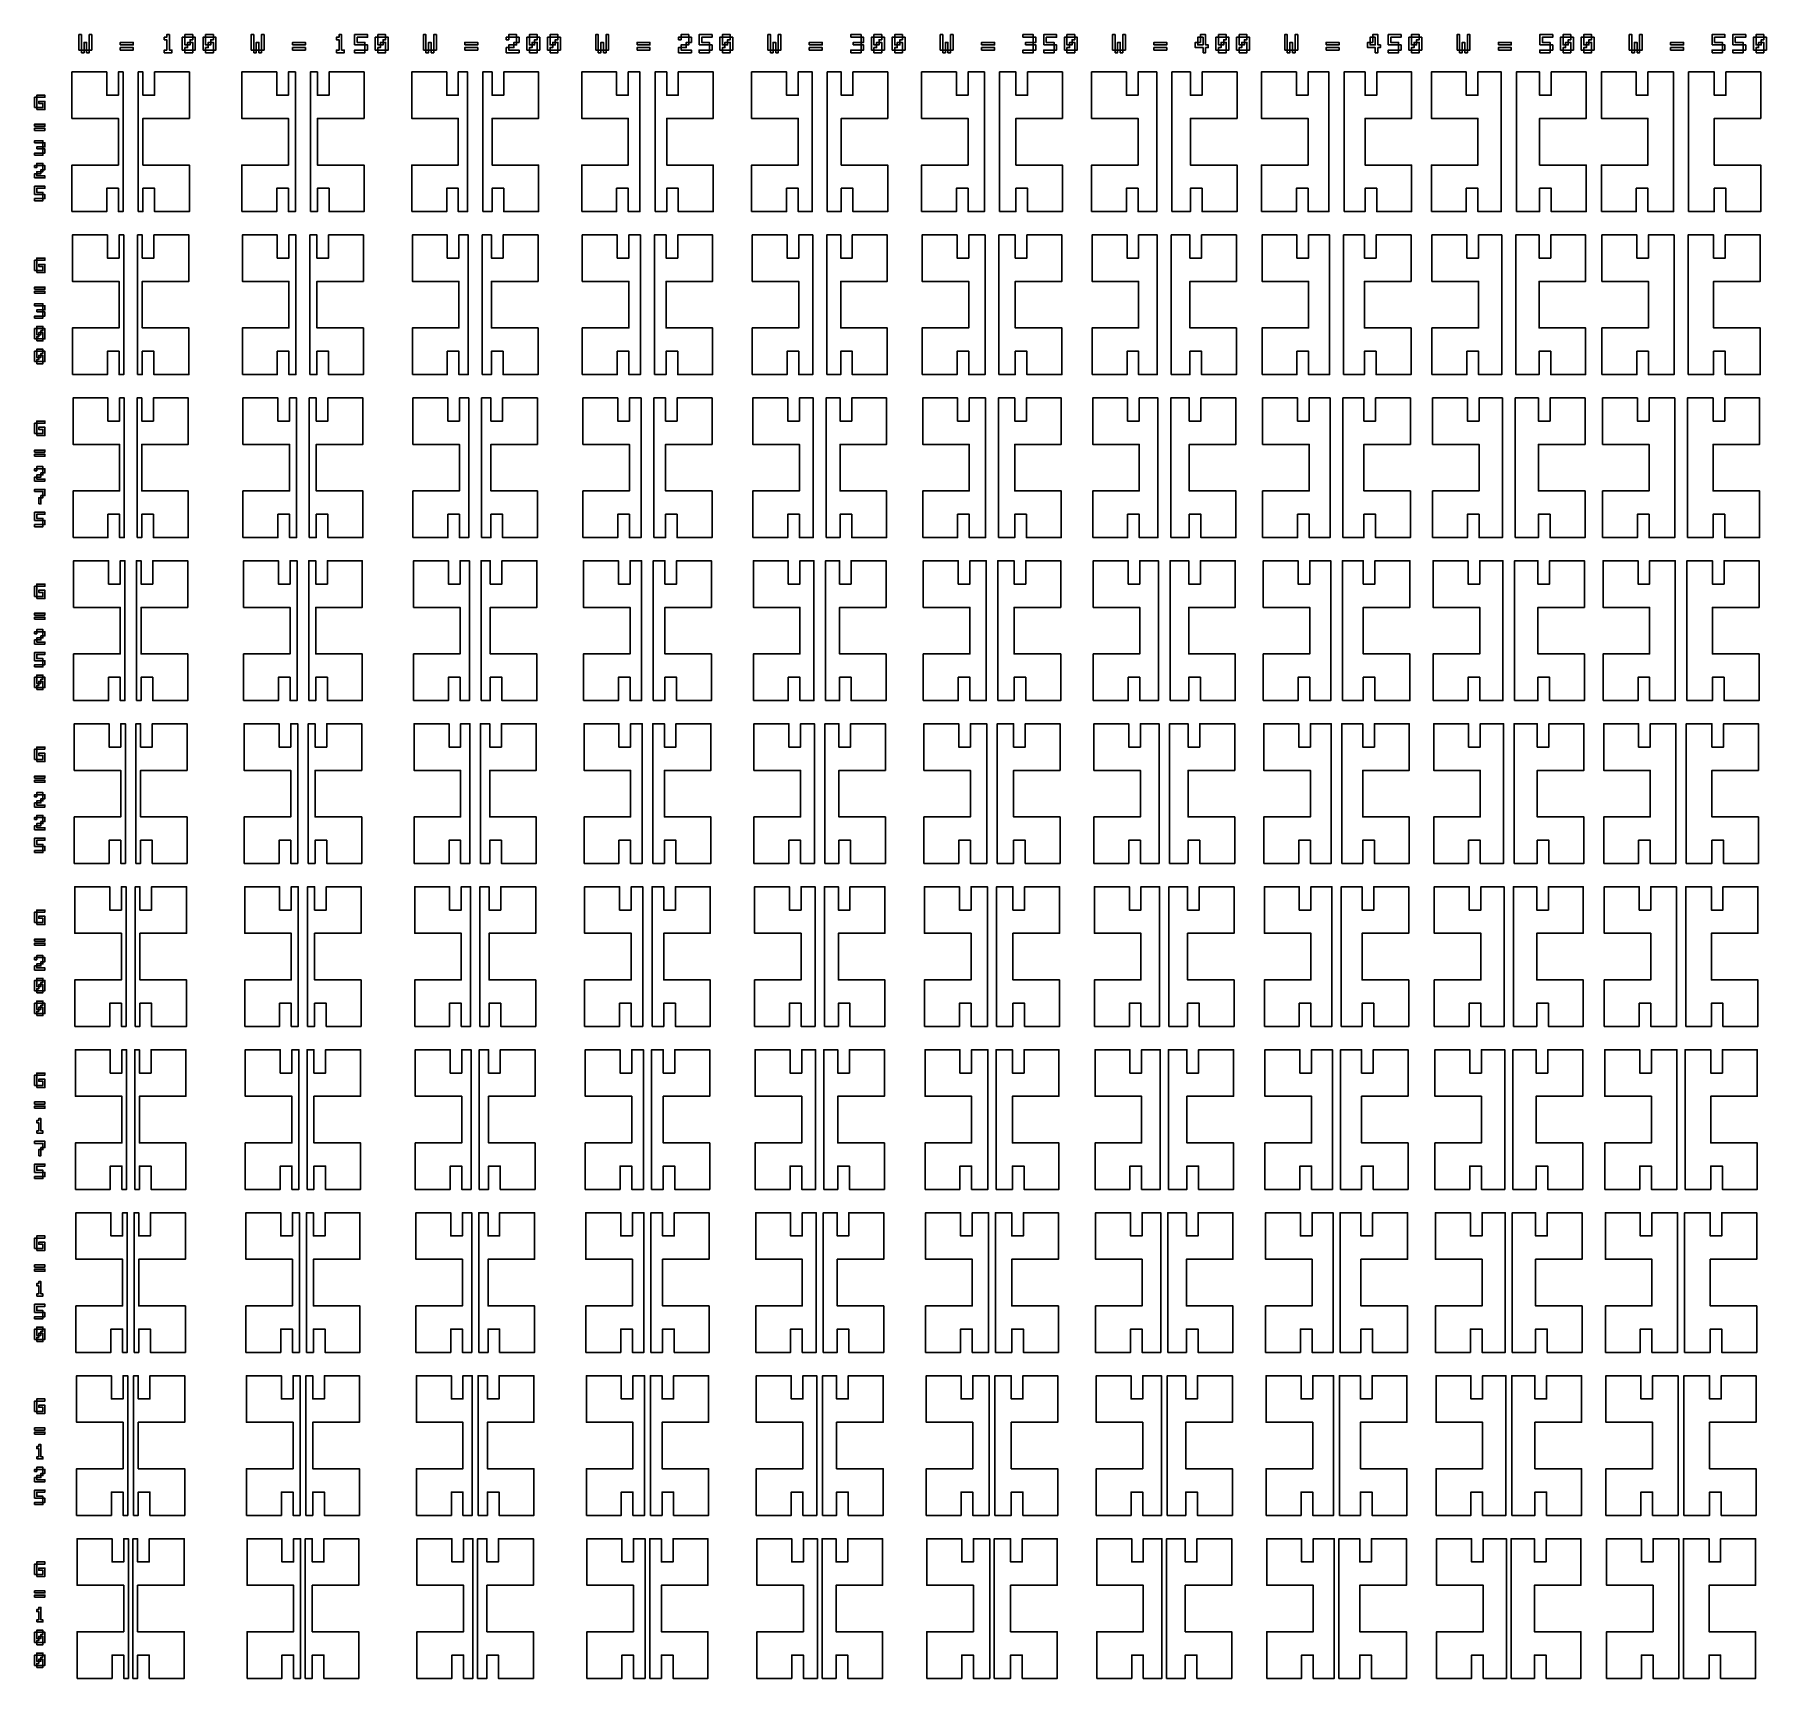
# Model space of a CAD drawing. Extents: x -2062 to 35132, y -1500 to 33800.
import ezdxf

# ---------------------------------------------------------------- set-up
doc = ezdxf.new("R2010")
doc.units = 0
doc.layers.add('L0D0', color=1, linetype='CONTINUOUS')

msp = doc.modelspace()

# ---------------------------------------------------------------- linework, layer by layer
at = {"layer": 'L0D0'}
for points in [[(-1112.5, 33466.667), (-1112.5, 33800), (-1056.944, 33800), (-1056.944, 33466.667)], [(-1001.389, 33466.667), (-1001.389, 33633.333), (-945.833, 33633.333), (-945.833, 33466.667)], [(-890.278, 33466.667), (-890.278, 33800), (-834.722, 33800), (-834.722, 33466.667)], [(-223.611, 33577.778), (-223.611, 33633.333), (54.167, 33633.333), (54.167, 33577.778)], [(-223.611, 33466.667), (-223.611, 33522.222), (54.167, 33522.222), (54.167, 33466.667)], [(720.833, 33411.111), (720.833, 33466.667), (776.389, 33466.667), (776.389, 33688.889), (720.833, 33688.889), (720.833, 33744.444), (776.389, 33744.444), (776.389, 33800), (831.944, 33800), (831.944, 33466.667), (887.5, 33466.667), (887.5, 33411.111)], [(1109.722, 33466.667), (1109.722, 33744.444), (1165.278, 33744.444), (1165.278, 33577.778), (1220.833, 33577.778), (1220.833, 33522.222), (1165.278, 33522.222), (1165.278, 33466.667)], [(1165.278, 33744.444), (1165.278, 33800), (1331.944, 33800), (1331.944, 33744.444)], [(1220.833, 33577.778), (1220.833, 33633.333), (1276.389, 33633.333), (1276.389, 33577.778)], [(1331.944, 33466.667), (1331.944, 33633.333), (1276.389, 33633.333), (1276.389, 33688.889), (1331.944, 33688.889), (1331.944, 33744.444), (1387.5, 33744.444), (1387.5, 33466.667)], [(1554.167, 33466.667), (1554.167, 33744.444), (1609.722, 33744.444), (1609.722, 33577.778), (1665.278, 33577.778), (1665.278, 33522.222), (1609.722, 33522.222), (1609.722, 33466.667)], [(1609.722, 33744.444), (1609.722, 33800), (1776.389, 33800), (1776.389, 33744.444)], [(1665.278, 33577.778), (1665.278, 33633.333), (1720.833, 33633.333), (1720.833, 33577.778)], [(1776.389, 33466.667), (1776.389, 33633.333), (1720.833, 33633.333), (1720.833, 33688.889), (1776.389, 33688.889), (1776.389, 33744.444), (1831.944, 33744.444), (1831.944, 33466.667)], [(2587.5, 33466.667), (2587.5, 33800), (2643.056, 33800), (2643.056, 33466.667)], [(2698.611, 33466.667), (2698.611, 33633.333), (2754.167, 33633.333), (2754.167, 33466.667)], [(2809.722, 33466.667), (2809.722, 33800), (2865.278, 33800), (2865.278, 33466.667)], [(3476.389, 33577.778), (3476.389, 33633.333), (3754.167, 33633.333), (3754.167, 33577.778)], [(3476.389, 33466.667), (3476.389, 33522.222), (3754.167, 33522.222), (3754.167, 33466.667)], [(4420.833, 33411.111), (4420.833, 33466.667), (4476.389, 33466.667), (4476.389, 33688.889), (4420.833, 33688.889), (4420.833, 33744.444), (4476.389, 33744.444), (4476.389, 33800), (4531.944, 33800), (4531.944, 33466.667), (4587.5, 33466.667), (4587.5, 33411.111)], [(4809.722, 33577.778), (4809.722, 33800), (5087.5, 33800), (5087.5, 33744.444), (4865.278, 33744.444), (4865.278, 33633.333), (5031.944, 33633.333), (5031.944, 33577.778)], [(5031.944, 33466.667), (5031.944, 33577.778), (5087.5, 33577.778), (5087.5, 33466.667)], [(5254.167, 33466.667), (5254.167, 33744.444), (5309.722, 33744.444), (5309.722, 33577.778), (5365.278, 33577.778), (5365.278, 33522.222), (5309.722, 33522.222), (5309.722, 33466.667)], [(5309.722, 33744.444), (5309.722, 33800), (5476.389, 33800), (5476.389, 33744.444)], [(5365.278, 33577.778), (5365.278, 33633.333), (5420.833, 33633.333), (5420.833, 33577.778)], [(5476.389, 33466.667), (5476.389, 33633.333), (5420.833, 33633.333), (5420.833, 33688.889), (5476.389, 33688.889), (5476.389, 33744.444), (5531.944, 33744.444), (5531.944, 33466.667)], [(6287.5, 33466.667), (6287.5, 33800), (6343.056, 33800), (6343.056, 33466.667)], [(6398.611, 33466.667), (6398.611, 33633.333), (6454.167, 33633.333), (6454.167, 33466.667)], [(6509.722, 33466.667), (6509.722, 33800), (6565.278, 33800), (6565.278, 33466.667)], [(7176.389, 33577.778), (7176.389, 33633.333), (7454.167, 33633.333), (7454.167, 33577.778)], [(7176.389, 33466.667), (7176.389, 33522.222), (7454.167, 33522.222), (7454.167, 33466.667)], [(8065.278, 33688.889), (8065.278, 33744.444), (8120.833, 33744.444), (8120.833, 33688.889)], [(8065.278, 33411.111), (8065.278, 33522.222), (8120.833, 33522.222), (8120.833, 33466.667), (8343.056, 33466.667), (8343.056, 33411.111)], [(8120.833, 33744.444), (8120.833, 33800), (8287.5, 33800), (8287.5, 33744.444)], [(8120.833, 33522.222), (8120.833, 33577.778), (8231.944, 33577.778), (8231.944, 33522.222)], [(8231.944, 33577.778), (8231.944, 33633.333), (8287.5, 33633.333), (8287.5, 33577.778)], [(8287.5, 33633.333), (8287.5, 33744.444), (8343.056, 33744.444), (8343.056, 33633.333)], [(8509.722, 33466.667), (8509.722, 33744.444), (8565.278, 33744.444), (8565.278, 33577.778), (8620.833, 33577.778), (8620.833, 33522.222), (8565.278, 33522.222), (8565.278, 33466.667)], [(8565.278, 33744.444), (8565.278, 33800), (8731.944, 33800), (8731.944, 33744.444)], [(8620.833, 33577.778), (8620.833, 33633.333), (8676.389, 33633.333), (8676.389, 33577.778)], [(8731.944, 33466.667), (8731.944, 33633.333), (8676.389, 33633.333), (8676.389, 33688.889), (8731.944, 33688.889), (8731.944, 33744.444), (8787.5, 33744.444), (8787.5, 33466.667)], [(8954.167, 33466.667), (8954.167, 33744.444), (9009.722, 33744.444), (9009.722, 33577.778), (9065.278, 33577.778), (9065.278, 33522.222), (9009.722, 33522.222), (9009.722, 33466.667)], [(9009.722, 33744.444), (9009.722, 33800), (9176.389, 33800), (9176.389, 33744.444)], [(9065.278, 33577.778), (9065.278, 33633.333), (9120.833, 33633.333), (9120.833, 33577.778)], [(9176.389, 33466.667), (9176.389, 33633.333), (9120.833, 33633.333), (9120.833, 33688.889), (9176.389, 33688.889), (9176.389, 33744.444), (9231.944, 33744.444), (9231.944, 33466.667)], [(9987.5, 33466.667), (9987.5, 33800), (10043.056, 33800), (10043.056, 33466.667)], [(10098.611, 33466.667), (10098.611, 33633.333), (10154.167, 33633.333), (10154.167, 33466.667)], [(10209.722, 33466.667), (10209.722, 33800), (10265.278, 33800), (10265.278, 33466.667)], [(10876.389, 33577.778), (10876.389, 33633.333), (11154.167, 33633.333), (11154.167, 33577.778)], [(10876.389, 33466.667), (10876.389, 33522.222), (11154.167, 33522.222), (11154.167, 33466.667)], [(11765.278, 33688.889), (11765.278, 33744.444), (11820.833, 33744.444), (11820.833, 33688.889)], [(11765.278, 33411.111), (11765.278, 33522.222), (11820.833, 33522.222), (11820.833, 33466.667), (12043.056, 33466.667), (12043.056, 33411.111)], [(11820.833, 33744.444), (11820.833, 33800), (11987.5, 33800), (11987.5, 33744.444)], [(11820.833, 33522.222), (11820.833, 33577.778), (11931.944, 33577.778), (11931.944, 33522.222)], [(11931.944, 33577.778), (11931.944, 33633.333), (11987.5, 33633.333), (11987.5, 33577.778)], [(11987.5, 33633.333), (11987.5, 33744.444), (12043.056, 33744.444), (12043.056, 33633.333)], [(12209.722, 33577.778), (12209.722, 33800), (12487.5, 33800), (12487.5, 33744.444), (12265.278, 33744.444), (12265.278, 33633.333), (12431.944, 33633.333), (12431.944, 33577.778)], [(12431.944, 33466.667), (12431.944, 33577.778), (12487.5, 33577.778), (12487.5, 33466.667)], [(12654.167, 33466.667), (12654.167, 33744.444), (12709.722, 33744.444), (12709.722, 33577.778), (12765.278, 33577.778), (12765.278, 33522.222), (12709.722, 33522.222), (12709.722, 33466.667)], [(12709.722, 33744.444), (12709.722, 33800), (12876.389, 33800), (12876.389, 33744.444)], [(12765.278, 33577.778), (12765.278, 33633.333), (12820.833, 33633.333), (12820.833, 33577.778)], [(12876.389, 33466.667), (12876.389, 33633.333), (12820.833, 33633.333), (12820.833, 33688.889), (12876.389, 33688.889), (12876.389, 33744.444), (12931.944, 33744.444), (12931.944, 33466.667)], [(13687.5, 33466.667), (13687.5, 33800), (13743.056, 33800), (13743.056, 33466.667)], [(13798.611, 33466.667), (13798.611, 33633.333), (13854.167, 33633.333), (13854.167, 33466.667)], [(13909.722, 33466.667), (13909.722, 33800), (13965.278, 33800), (13965.278, 33466.667)], [(14576.389, 33577.778), (14576.389, 33633.333), (14854.167, 33633.333), (14854.167, 33577.778)], [(14576.389, 33466.667), (14576.389, 33522.222), (14854.167, 33522.222), (14854.167, 33466.667)], [(15465.278, 33744.444), (15465.278, 33800), (15687.5, 33800), (15687.5, 33744.444)], [(15520.833, 33577.778), (15520.833, 33633.333), (15687.5, 33633.333), (15687.5, 33577.778)], [(15687.5, 33633.333), (15687.5, 33744.444), (15743.056, 33744.444), (15743.056, 33633.333)], [(15687.5, 33466.667), (15687.5, 33577.778), (15743.056, 33577.778), (15743.056, 33466.667)], [(15909.722, 33466.667), (15909.722, 33744.444), (15965.278, 33744.444), (15965.278, 33577.778), (16020.833, 33577.778), (16020.833, 33522.222), (15965.278, 33522.222), (15965.278, 33466.667)], [(15965.278, 33744.444), (15965.278, 33800), (16131.944, 33800), (16131.944, 33744.444)], [(16020.833, 33577.778), (16020.833, 33633.333), (16076.389, 33633.333), (16076.389, 33577.778)], [(16131.944, 33466.667), (16131.944, 33633.333), (16076.389, 33633.333), (16076.389, 33688.889), (16131.944, 33688.889), (16131.944, 33744.444), (16187.5, 33744.444), (16187.5, 33466.667)], [(16354.167, 33466.667), (16354.167, 33744.444), (16409.722, 33744.444), (16409.722, 33577.778), (16465.278, 33577.778), (16465.278, 33522.222), (16409.722, 33522.222), (16409.722, 33466.667)], [(16409.722, 33744.444), (16409.722, 33800), (16576.389, 33800), (16576.389, 33744.444)], [(16465.278, 33577.778), (16465.278, 33633.333), (16520.833, 33633.333), (16520.833, 33577.778)], [(16576.389, 33466.667), (16576.389, 33633.333), (16520.833, 33633.333), (16520.833, 33688.889), (16576.389, 33688.889), (16576.389, 33744.444), (16631.944, 33744.444), (16631.944, 33466.667)], [(17387.5, 33466.667), (17387.5, 33800), (17443.056, 33800), (17443.056, 33466.667)], [(17498.611, 33466.667), (17498.611, 33633.333), (17554.167, 33633.333), (17554.167, 33466.667)], [(17609.722, 33466.667), (17609.722, 33800), (17665.278, 33800), (17665.278, 33466.667)], [(18276.389, 33577.778), (18276.389, 33633.333), (18554.167, 33633.333), (18554.167, 33577.778)], [(18276.389, 33466.667), (18276.389, 33522.222), (18554.167, 33522.222), (18554.167, 33466.667)], [(19165.278, 33744.444), (19165.278, 33800), (19387.5, 33800), (19387.5, 33744.444)], [(19220.833, 33577.778), (19220.833, 33633.333), (19387.5, 33633.333), (19387.5, 33577.778)], [(19387.5, 33633.333), (19387.5, 33744.444), (19443.056, 33744.444), (19443.056, 33633.333)], [(19387.5, 33466.667), (19387.5, 33577.778), (19443.056, 33577.778), (19443.056, 33466.667)], [(19609.722, 33577.778), (19609.722, 33800), (19887.5, 33800), (19887.5, 33744.444), (19665.278, 33744.444), (19665.278, 33633.333), (19831.944, 33633.333), (19831.944, 33577.778)], [(19831.944, 33466.667), (19831.944, 33577.778), (19887.5, 33577.778), (19887.5, 33466.667)], [(20054.167, 33466.667), (20054.167, 33744.444), (20109.722, 33744.444), (20109.722, 33577.778), (20165.278, 33577.778), (20165.278, 33522.222), (20109.722, 33522.222), (20109.722, 33466.667)], [(20109.722, 33744.444), (20109.722, 33800), (20276.389, 33800), (20276.389, 33744.444)], [(20165.278, 33577.778), (20165.278, 33633.333), (20220.833, 33633.333), (20220.833, 33577.778)], [(20276.389, 33466.667), (20276.389, 33633.333), (20220.833, 33633.333), (20220.833, 33688.889), (20276.389, 33688.889), (20276.389, 33744.444), (20331.944, 33744.444), (20331.944, 33466.667)], [(21087.5, 33466.667), (21087.5, 33800), (21143.056, 33800), (21143.056, 33466.667)], [(21198.611, 33466.667), (21198.611, 33633.333), (21254.167, 33633.333), (21254.167, 33466.667)], [(21309.722, 33466.667), (21309.722, 33800), (21365.278, 33800), (21365.278, 33466.667)], [(21976.389, 33577.778), (21976.389, 33633.333), (22254.167, 33633.333), (22254.167, 33577.778)], [(21976.389, 33466.667), (21976.389, 33522.222), (22254.167, 33522.222), (22254.167, 33466.667)], [(23031.944, 33411.111), (23031.944, 33522.222), (22865.278, 33522.222), (22865.278, 33633.333), (22920.833, 33633.333), (22920.833, 33577.778), (23031.944, 33577.778), (23031.944, 33744.444), (22976.389, 33744.444), (22976.389, 33800), (23087.5, 33800), (23087.5, 33577.778), (23143.056, 33577.778), (23143.056, 33522.222), (23087.5, 33522.222), (23087.5, 33411.111)], [(22920.833, 33633.333), (22920.833, 33744.444), (22976.389, 33744.444), (22976.389, 33633.333)], [(23309.722, 33466.667), (23309.722, 33744.444), (23365.278, 33744.444), (23365.278, 33577.778), (23420.833, 33577.778), (23420.833, 33522.222), (23365.278, 33522.222), (23365.278, 33466.667)], [(23365.278, 33744.444), (23365.278, 33800), (23531.944, 33800), (23531.944, 33744.444)], [(23420.833, 33577.778), (23420.833, 33633.333), (23476.389, 33633.333), (23476.389, 33577.778)], [(23531.944, 33466.667), (23531.944, 33633.333), (23476.389, 33633.333), (23476.389, 33688.889), (23531.944, 33688.889), (23531.944, 33744.444), (23587.5, 33744.444), (23587.5, 33466.667)], [(23754.167, 33466.667), (23754.167, 33744.444), (23809.722, 33744.444), (23809.722, 33577.778), (23865.278, 33577.778), (23865.278, 33522.222), (23809.722, 33522.222), (23809.722, 33466.667)], [(23809.722, 33744.444), (23809.722, 33800), (23976.389, 33800), (23976.389, 33744.444)], [(23865.278, 33577.778), (23865.278, 33633.333), (23920.833, 33633.333), (23920.833, 33577.778)], [(23976.389, 33466.667), (23976.389, 33633.333), (23920.833, 33633.333), (23920.833, 33688.889), (23976.389, 33688.889), (23976.389, 33744.444), (24031.944, 33744.444), (24031.944, 33466.667)], [(24787.5, 33466.667), (24787.5, 33800), (24843.056, 33800), (24843.056, 33466.667)], [(24898.611, 33466.667), (24898.611, 33633.333), (24954.167, 33633.333), (24954.167, 33466.667)], [(25009.722, 33466.667), (25009.722, 33800), (25065.278, 33800), (25065.278, 33466.667)], [(25676.389, 33577.778), (25676.389, 33633.333), (25954.167, 33633.333), (25954.167, 33577.778)], [(25676.389, 33466.667), (25676.389, 33522.222), (25954.167, 33522.222), (25954.167, 33466.667)], [(26731.944, 33411.111), (26731.944, 33522.222), (26565.278, 33522.222), (26565.278, 33633.333), (26620.833, 33633.333), (26620.833, 33577.778), (26731.944, 33577.778), (26731.944, 33744.444), (26676.389, 33744.444), (26676.389, 33800), (26787.5, 33800), (26787.5, 33577.778), (26843.056, 33577.778), (26843.056, 33522.222), (26787.5, 33522.222), (26787.5, 33411.111)], [(26620.833, 33633.333), (26620.833, 33744.444), (26676.389, 33744.444), (26676.389, 33633.333)], [(27009.722, 33577.778), (27009.722, 33800), (27287.5, 33800), (27287.5, 33744.444), (27065.278, 33744.444), (27065.278, 33633.333), (27231.944, 33633.333), (27231.944, 33577.778)], [(27231.944, 33466.667), (27231.944, 33577.778), (27287.5, 33577.778), (27287.5, 33466.667)], [(27454.167, 33466.667), (27454.167, 33744.444), (27509.722, 33744.444), (27509.722, 33577.778), (27565.278, 33577.778), (27565.278, 33522.222), (27509.722, 33522.222), (27509.722, 33466.667)], [(27509.722, 33744.444), (27509.722, 33800), (27676.389, 33800), (27676.389, 33744.444)], [(27565.278, 33577.778), (27565.278, 33633.333), (27620.833, 33633.333), (27620.833, 33577.778)], [(27676.389, 33466.667), (27676.389, 33633.333), (27620.833, 33633.333), (27620.833, 33688.889), (27676.389, 33688.889), (27676.389, 33744.444), (27731.944, 33744.444), (27731.944, 33466.667)], [(28487.5, 33466.667), (28487.5, 33800), (28543.056, 33800), (28543.056, 33466.667)], [(28598.611, 33466.667), (28598.611, 33633.333), (28654.167, 33633.333), (28654.167, 33466.667)], [(28709.722, 33466.667), (28709.722, 33800), (28765.278, 33800), (28765.278, 33466.667)], [(29376.389, 33577.778), (29376.389, 33633.333), (29654.167, 33633.333), (29654.167, 33577.778)], [(29376.389, 33466.667), (29376.389, 33522.222), (29654.167, 33522.222), (29654.167, 33466.667)], [(30265.278, 33577.778), (30265.278, 33800), (30543.056, 33800), (30543.056, 33744.444), (30320.833, 33744.444), (30320.833, 33633.333), (30487.5, 33633.333), (30487.5, 33577.778)], [(30487.5, 33466.667), (30487.5, 33577.778), (30543.056, 33577.778), (30543.056, 33466.667)], [(30709.722, 33466.667), (30709.722, 33744.444), (30765.278, 33744.444), (30765.278, 33577.778), (30820.833, 33577.778), (30820.833, 33522.222), (30765.278, 33522.222), (30765.278, 33466.667)], [(30765.278, 33744.444), (30765.278, 33800), (30931.944, 33800), (30931.944, 33744.444)], [(30820.833, 33577.778), (30820.833, 33633.333), (30876.389, 33633.333), (30876.389, 33577.778)], [(30931.944, 33466.667), (30931.944, 33633.333), (30876.389, 33633.333), (30876.389, 33688.889), (30931.944, 33688.889), (30931.944, 33744.444), (30987.5, 33744.444), (30987.5, 33466.667)], [(31154.167, 33466.667), (31154.167, 33744.444), (31209.722, 33744.444), (31209.722, 33577.778), (31265.278, 33577.778), (31265.278, 33522.222), (31209.722, 33522.222), (31209.722, 33466.667)], [(31209.722, 33744.444), (31209.722, 33800), (31376.389, 33800), (31376.389, 33744.444)], [(31265.278, 33577.778), (31265.278, 33633.333), (31320.833, 33633.333), (31320.833, 33577.778)], [(31376.389, 33466.667), (31376.389, 33633.333), (31320.833, 33633.333), (31320.833, 33688.889), (31376.389, 33688.889), (31376.389, 33744.444), (31431.944, 33744.444), (31431.944, 33466.667)], [(32187.5, 33466.667), (32187.5, 33800), (32243.056, 33800), (32243.056, 33466.667)], [(32298.611, 33466.667), (32298.611, 33633.333), (32354.167, 33633.333), (32354.167, 33466.667)], [(32409.722, 33466.667), (32409.722, 33800), (32465.278, 33800), (32465.278, 33466.667)], [(33076.389, 33577.778), (33076.389, 33633.333), (33354.167, 33633.333), (33354.167, 33577.778)], [(33076.389, 33466.667), (33076.389, 33522.222), (33354.167, 33522.222), (33354.167, 33466.667)], [(33965.278, 33577.778), (33965.278, 33800), (34243.056, 33800), (34243.056, 33744.444), (34020.833, 33744.444), (34020.833, 33633.333), (34187.5, 33633.333), (34187.5, 33577.778)], [(34187.5, 33466.667), (34187.5, 33577.778), (34243.056, 33577.778), (34243.056, 33466.667)], [(34409.722, 33577.778), (34409.722, 33800), (34687.5, 33800), (34687.5, 33744.444), (34465.278, 33744.444), (34465.278, 33633.333), (34631.944, 33633.333), (34631.944, 33577.778)], [(34631.944, 33466.667), (34631.944, 33577.778), (34687.5, 33577.778), (34687.5, 33466.667)], [(34854.167, 33466.667), (34854.167, 33744.444), (34909.722, 33744.444), (34909.722, 33577.778), (34965.278, 33577.778), (34965.278, 33522.222), (34909.722, 33522.222), (34909.722, 33466.667)], [(34909.722, 33744.444), (34909.722, 33800), (35076.389, 33800), (35076.389, 33744.444)], [(34965.278, 33577.778), (34965.278, 33633.333), (35020.833, 33633.333), (35020.833, 33577.778)], [(35076.389, 33466.667), (35076.389, 33633.333), (35020.833, 33633.333), (35020.833, 33688.889), (35076.389, 33688.889), (35076.389, 33744.444), (35131.944, 33744.444), (35131.944, 33466.667)], [(-1056.944, 33411.111), (-1056.944, 33466.667), (-1001.389, 33466.667), (-1001.389, 33411.111)], [(-945.833, 33411.111), (-945.833, 33466.667), (-890.278, 33466.667), (-890.278, 33411.111)], [(1165.278, 33411.111), (1165.278, 33466.667), (1331.944, 33466.667), (1331.944, 33411.111)], [(1609.722, 33411.111), (1609.722, 33466.667), (1776.389, 33466.667), (1776.389, 33411.111)], [(2643.056, 33411.111), (2643.056, 33466.667), (2698.611, 33466.667), (2698.611, 33411.111)], [(2754.167, 33411.111), (2754.167, 33466.667), (2809.722, 33466.667), (2809.722, 33411.111)], [(4809.722, 33411.111), (4809.722, 33466.667), (5031.944, 33466.667), (5031.944, 33411.111)], [(5309.722, 33411.111), (5309.722, 33466.667), (5476.389, 33466.667), (5476.389, 33411.111)], [(6343.056, 33411.111), (6343.056, 33466.667), (6398.611, 33466.667), (6398.611, 33411.111)], [(6454.167, 33411.111), (6454.167, 33466.667), (6509.722, 33466.667), (6509.722, 33411.111)], [(8565.278, 33411.111), (8565.278, 33466.667), (8731.944, 33466.667), (8731.944, 33411.111)], [(9009.722, 33411.111), (9009.722, 33466.667), (9176.389, 33466.667), (9176.389, 33411.111)], [(10043.056, 33411.111), (10043.056, 33466.667), (10098.611, 33466.667), (10098.611, 33411.111)], [(10154.167, 33411.111), (10154.167, 33466.667), (10209.722, 33466.667), (10209.722, 33411.111)], [(12209.722, 33411.111), (12209.722, 33466.667), (12431.944, 33466.667), (12431.944, 33411.111)], [(12709.722, 33411.111), (12709.722, 33466.667), (12876.389, 33466.667), (12876.389, 33411.111)], [(13743.056, 33411.111), (13743.056, 33466.667), (13798.611, 33466.667), (13798.611, 33411.111)], [(13854.167, 33411.111), (13854.167, 33466.667), (13909.722, 33466.667), (13909.722, 33411.111)], [(15465.278, 33411.111), (15465.278, 33466.667), (15687.5, 33466.667), (15687.5, 33411.111)], [(15965.278, 33411.111), (15965.278, 33466.667), (16131.944, 33466.667), (16131.944, 33411.111)], [(16409.722, 33411.111), (16409.722, 33466.667), (16576.389, 33466.667), (16576.389, 33411.111)], [(17443.056, 33411.111), (17443.056, 33466.667), (17498.611, 33466.667), (17498.611, 33411.111)], [(17554.167, 33411.111), (17554.167, 33466.667), (17609.722, 33466.667), (17609.722, 33411.111)], [(19165.278, 33411.111), (19165.278, 33466.667), (19387.5, 33466.667), (19387.5, 33411.111)], [(19609.722, 33411.111), (19609.722, 33466.667), (19831.944, 33466.667), (19831.944, 33411.111)], [(20109.722, 33411.111), (20109.722, 33466.667), (20276.389, 33466.667), (20276.389, 33411.111)], [(21143.056, 33411.111), (21143.056, 33466.667), (21198.611, 33466.667), (21198.611, 33411.111)], [(21254.167, 33411.111), (21254.167, 33466.667), (21309.722, 33466.667), (21309.722, 33411.111)], [(23365.278, 33411.111), (23365.278, 33466.667), (23531.944, 33466.667), (23531.944, 33411.111)], [(23809.722, 33411.111), (23809.722, 33466.667), (23976.389, 33466.667), (23976.389, 33411.111)], [(24843.056, 33411.111), (24843.056, 33466.667), (24898.611, 33466.667), (24898.611, 33411.111)], [(24954.167, 33411.111), (24954.167, 33466.667), (25009.722, 33466.667), (25009.722, 33411.111)], [(27009.722, 33411.111), (27009.722, 33466.667), (27231.944, 33466.667), (27231.944, 33411.111)], [(27509.722, 33411.111), (27509.722, 33466.667), (27676.389, 33466.667), (27676.389, 33411.111)], [(28543.056, 33411.111), (28543.056, 33466.667), (28598.611, 33466.667), (28598.611, 33411.111)], [(28654.167, 33411.111), (28654.167, 33466.667), (28709.722, 33466.667), (28709.722, 33411.111)], [(30265.278, 33411.111), (30265.278, 33466.667), (30487.5, 33466.667), (30487.5, 33411.111)], [(30765.278, 33411.111), (30765.278, 33466.667), (30931.944, 33466.667), (30931.944, 33411.111)], [(31209.722, 33411.111), (31209.722, 33466.667), (31376.389, 33466.667), (31376.389, 33411.111)], [(32243.056, 33411.111), (32243.056, 33466.667), (32298.611, 33466.667), (32298.611, 33411.111)], [(32354.167, 33411.111), (32354.167, 33466.667), (32409.722, 33466.667), (32409.722, 33411.111)], [(33965.278, 33411.111), (33965.278, 33466.667), (34187.5, 33466.667), (34187.5, 33411.111)], [(34409.722, 33411.111), (34409.722, 33466.667), (34631.944, 33466.667), (34631.944, 33411.111)], [(34909.722, 33411.111), (34909.722, 33466.667), (35076.389, 33466.667), (35076.389, 33411.111)], [(-1262.5, 30000), (-1262.5, 31000), (-262.5, 31000), (-262.5, 32000), (-1262.5, 32000), (-1262.5, 33000), (-512.5, 33000), (-512.5, 32500), (-262.5, 32500), (-262.5, 33000), (-162.5, 33000), (-162.5, 30000), (-262.5, 30000), (-262.5, 30500), (-512.5, 30500), (-512.5, 30000)], [(162.5, 30000), (162.5, 33000), (262.5, 33000), (262.5, 32500), (512.5, 32500), (512.5, 33000), (1262.5, 33000), (1262.5, 32000), (262.5, 32000), (262.5, 31000), (1262.5, 31000), (1262.5, 30000), (512.5, 30000), (512.5, 30500), (262.5, 30500), (262.5, 30000)], [(2387.5, 30000), (2387.5, 31000), (3387.5, 31000), (3387.5, 32000), (2387.5, 32000), (2387.5, 33000), (3137.5, 33000), (3137.5, 32500), (3387.5, 32500), (3387.5, 33000), (3537.5, 33000), (3537.5, 30000), (3387.5, 30000), (3387.5, 30500), (3137.5, 30500), (3137.5, 30000)], [(3862.5, 30000), (3862.5, 33000), (4012.5, 33000), (4012.5, 32500), (4262.5, 32500), (4262.5, 33000), (5012.5, 33000), (5012.5, 32000), (4012.5, 32000), (4012.5, 31000), (5012.5, 31000), (5012.5, 30000), (4262.5, 30000), (4262.5, 30500), (4012.5, 30500), (4012.5, 30000)], [(6037.5, 30000), (6037.5, 31000), (7037.5, 31000), (7037.5, 32000), (6037.5, 32000), (6037.5, 33000), (6787.5, 33000), (6787.5, 32500), (7037.5, 32500), (7037.5, 33000), (7237.5, 33000), (7237.5, 30000), (7037.5, 30000), (7037.5, 30500), (6787.5, 30500), (6787.5, 30000)], [(7562.5, 30000), (7562.5, 33000), (7762.5, 33000), (7762.5, 32500), (8012.5, 32500), (8012.5, 33000), (8762.5, 33000), (8762.5, 32000), (7762.5, 32000), (7762.5, 31000), (8762.5, 31000), (8762.5, 30000), (8012.5, 30000), (8012.5, 30500), (7762.5, 30500), (7762.5, 30000)], [(9687.5, 30000), (9687.5, 31000), (10687.5, 31000), (10687.5, 32000), (9687.5, 32000), (9687.5, 33000), (10437.5, 33000), (10437.5, 32500), (10687.5, 32500), (10687.5, 33000), (10937.5, 33000), (10937.5, 30000), (10687.5, 30000), (10687.5, 30500), (10437.5, 30500), (10437.5, 30000)], [(11262.5, 30000), (11262.5, 33000), (11512.5, 33000), (11512.5, 32500), (11762.5, 32500), (11762.5, 33000), (12512.5, 33000), (12512.5, 32000), (11512.5, 32000), (11512.5, 31000), (12512.5, 31000), (12512.5, 30000), (11762.5, 30000), (11762.5, 30500), (11512.5, 30500), (11512.5, 30000)], [(13337.5, 30000), (13337.5, 31000), (14337.5, 31000), (14337.5, 32000), (13337.5, 32000), (13337.5, 33000), (14087.5, 33000), (14087.5, 32500), (14337.5, 32500), (14337.5, 33000), (14637.5, 33000), (14637.5, 30000), (14337.5, 30000), (14337.5, 30500), (14087.5, 30500), (14087.5, 30000)], [(14962.5, 30000), (14962.5, 33000), (15262.5, 33000), (15262.5, 32500), (15512.5, 32500), (15512.5, 33000), (16262.5, 33000), (16262.5, 32000), (15262.5, 32000), (15262.5, 31000), (16262.5, 31000), (16262.5, 30000), (15512.5, 30000), (15512.5, 30500), (15262.5, 30500), (15262.5, 30000)], [(16987.5, 30000), (16987.5, 31000), (17987.5, 31000), (17987.5, 32000), (16987.5, 32000), (16987.5, 33000), (17737.5, 33000), (17737.5, 32500), (17987.5, 32500), (17987.5, 33000), (18337.5, 33000), (18337.5, 30000), (17987.5, 30000), (17987.5, 30500), (17737.5, 30500), (17737.5, 30000)], [(18662.5, 30000), (18662.5, 33000), (19012.5, 33000), (19012.5, 32500), (19262.5, 32500), (19262.5, 33000), (20012.5, 33000), (20012.5, 32000), (19012.5, 32000), (19012.5, 31000), (20012.5, 31000), (20012.5, 30000), (19262.5, 30000), (19262.5, 30500), (19012.5, 30500), (19012.5, 30000)], [(20637.5, 30000), (20637.5, 31000), (21637.5, 31000), (21637.5, 32000), (20637.5, 32000), (20637.5, 33000), (21387.5, 33000), (21387.5, 32500), (21637.5, 32500), (21637.5, 33000), (22037.5, 33000), (22037.5, 30000), (21637.5, 30000), (21637.5, 30500), (21387.5, 30500), (21387.5, 30000)], [(22362.5, 30000), (22362.5, 33000), (22762.5, 33000), (22762.5, 32500), (23012.5, 32500), (23012.5, 33000), (23762.5, 33000), (23762.5, 32000), (22762.5, 32000), (22762.5, 31000), (23762.5, 31000), (23762.5, 30000), (23012.5, 30000), (23012.5, 30500), (22762.5, 30500), (22762.5, 30000)], [(24287.5, 30000), (24287.5, 31000), (25287.5, 31000), (25287.5, 32000), (24287.5, 32000), (24287.5, 33000), (25037.5, 33000), (25037.5, 32500), (25287.5, 32500), (25287.5, 33000), (25737.5, 33000), (25737.5, 30000), (25287.5, 30000), (25287.5, 30500), (25037.5, 30500), (25037.5, 30000)], [(26062.5, 30000), (26062.5, 33000), (26512.5, 33000), (26512.5, 32500), (26762.5, 32500), (26762.5, 33000), (27512.5, 33000), (27512.5, 32000), (26512.5, 32000), (26512.5, 31000), (27512.5, 31000), (27512.5, 30000), (26762.5, 30000), (26762.5, 30500), (26512.5, 30500), (26512.5, 30000)], [(27937.5, 30000), (27937.5, 31000), (28937.5, 31000), (28937.5, 32000), (27937.5, 32000), (27937.5, 33000), (28687.5, 33000), (28687.5, 32500), (28937.5, 32500), (28937.5, 33000), (29437.5, 33000), (29437.5, 30000), (28937.5, 30000), (28937.5, 30500), (28687.5, 30500), (28687.5, 30000)], [(29762.5, 30000), (29762.5, 33000), (30262.5, 33000), (30262.5, 32500), (30512.5, 32500), (30512.5, 33000), (31262.5, 33000), (31262.5, 32000), (30262.5, 32000), (30262.5, 31000), (31262.5, 31000), (31262.5, 30000), (30512.5, 30000), (30512.5, 30500), (30262.5, 30500), (30262.5, 30000)], [(31587.5, 30000), (31587.5, 31000), (32587.5, 31000), (32587.5, 32000), (31587.5, 32000), (31587.5, 33000), (32337.5, 33000), (32337.5, 32500), (32587.5, 32500), (32587.5, 33000), (33137.5, 33000), (33137.5, 30000), (32587.5, 30000), (32587.5, 30500), (32337.5, 30500), (32337.5, 30000)], [(33462.5, 30000), (33462.5, 33000), (34012.5, 33000), (34012.5, 32500), (34262.5, 32500), (34262.5, 33000), (35012.5, 33000), (35012.5, 32000), (34012.5, 32000), (34012.5, 31000), (35012.5, 31000), (35012.5, 30000), (34262.5, 30000), (34262.5, 30500), (34012.5, 30500), (34012.5, 30000)], [(-2062.5, 32233.333), (-2062.5, 32455.556), (-2018.056, 32455.556), (-2018.056, 32233.333)], [(-2018.056, 32455.556), (-2018.056, 32500), (-1840.278, 32500), (-1840.278, 32455.556)], [(-2018.056, 32188.889), (-2018.056, 32233.333), (-1884.722, 32233.333), (-1884.722, 32322.222), (-1973.611, 32322.222), (-1973.611, 32366.667), (-1840.278, 32366.667), (-1840.278, 32188.889)], [(-2062.5, 31833.333), (-2062.5, 31877.778), (-1840.278, 31877.778), (-1840.278, 31833.333)], [(-2062.5, 31744.444), (-2062.5, 31788.889), (-1840.278, 31788.889), (-1840.278, 31744.444)], [(-2062.5, 31477.778), (-2062.5, 31522.222), (-1884.722, 31522.222), (-1884.722, 31477.778)], [(-2062.5, 31211.111), (-2062.5, 31255.556), (-1884.722, 31255.556), (-1884.722, 31211.111)], [(-2018.056, 31344.444), (-2018.056, 31388.889), (-1884.722, 31388.889), (-1884.722, 31344.444)], [(-1884.722, 31388.889), (-1884.722, 31477.778), (-1840.278, 31477.778), (-1840.278, 31388.889)], [(-1884.722, 31255.556), (-1884.722, 31344.444), (-1840.278, 31344.444), (-1840.278, 31255.556)], [(-2062.5, 30944.444), (-2062.5, 30988.889), (-2018.056, 30988.889), (-2018.056, 30944.444)], [(-2018.056, 30988.889), (-2018.056, 31033.333), (-1884.722, 31033.333), (-1884.722, 30988.889)], [(-1929.167, 30855.556), (-1929.167, 30900), (-1884.722, 30900), (-1884.722, 30855.556)], [(-1884.722, 30900), (-1884.722, 30988.889), (-1840.278, 30988.889), (-1840.278, 30900)], [(-2062.5, 30722.222), (-2062.5, 30811.111), (-2018.056, 30811.111), (-2018.056, 30766.667), (-1840.278, 30766.667), (-1840.278, 30722.222)], [(-2062.5, 30366.667), (-2062.5, 30544.444), (-1840.278, 30544.444), (-1840.278, 30500), (-2018.056, 30500), (-2018.056, 30411.111), (-1884.722, 30411.111), (-1884.722, 30366.667)], [(-2018.056, 30811.111), (-2018.056, 30855.556), (-1929.167, 30855.556), (-1929.167, 30811.111)], [(-2062.5, 30233.333), (-2062.5, 30277.778), (-1884.722, 30277.778), (-1884.722, 30233.333)], [(-1884.722, 30277.778), (-1884.722, 30366.667), (-1840.278, 30366.667), (-1840.278, 30277.778)], [(-1250, 26500), (-1250, 27500), (-250, 27500), (-250, 28500), (-1250, 28500), (-1250, 29500), (-500, 29500), (-500, 29000), (-250, 29000), (-250, 29500), (-150, 29500), (-150, 26500), (-250, 26500), (-250, 27000), (-500, 27000), (-500, 26500)], [(150, 26500), (150, 29500), (250, 29500), (250, 29000), (500, 29000), (500, 29500), (1250, 29500), (1250, 28500), (250, 28500), (250, 27500), (1250, 27500), (1250, 26500), (500, 26500), (500, 27000), (250, 27000), (250, 26500)], [(2400, 26500), (2400, 27500), (3400, 27500), (3400, 28500), (2400, 28500), (2400, 29500), (3150, 29500), (3150, 29000), (3400, 29000), (3400, 29500), (3550, 29500), (3550, 26500), (3400, 26500), (3400, 27000), (3150, 27000), (3150, 26500)], [(3850, 26500), (3850, 29500), (4000, 29500), (4000, 29000), (4250, 29000), (4250, 29500), (5000, 29500), (5000, 28500), (4000, 28500), (4000, 27500), (5000, 27500), (5000, 26500), (4250, 26500), (4250, 27000), (4000, 27000), (4000, 26500)], [(6050, 26500), (6050, 27500), (7050, 27500), (7050, 28500), (6050, 28500), (6050, 29500), (6800, 29500), (6800, 29000), (7050, 29000), (7050, 29500), (7250, 29500), (7250, 26500), (7050, 26500), (7050, 27000), (6800, 27000), (6800, 26500)], [(7550, 26500), (7550, 29500), (7750, 29500), (7750, 29000), (8000, 29000), (8000, 29500), (8750, 29500), (8750, 28500), (7750, 28500), (7750, 27500), (8750, 27500), (8750, 26500), (8000, 26500), (8000, 27000), (7750, 27000), (7750, 26500)], [(9700, 26500), (9700, 27500), (10700, 27500), (10700, 28500), (9700, 28500), (9700, 29500), (10450, 29500), (10450, 29000), (10700, 29000), (10700, 29500), (10950, 29500), (10950, 26500), (10700, 26500), (10700, 27000), (10450, 27000), (10450, 26500)], [(11250, 26500), (11250, 29500), (11500, 29500), (11500, 29000), (11750, 29000), (11750, 29500), (12500, 29500), (12500, 28500), (11500, 28500), (11500, 27500), (12500, 27500), (12500, 26500), (11750, 26500), (11750, 27000), (11500, 27000), (11500, 26500)], [(13350, 26500), (13350, 27500), (14350, 27500), (14350, 28500), (13350, 28500), (13350, 29500), (14100, 29500), (14100, 29000), (14350, 29000), (14350, 29500), (14650, 29500), (14650, 26500), (14350, 26500), (14350, 27000), (14100, 27000), (14100, 26500)], [(14950, 26500), (14950, 29500), (15250, 29500), (15250, 29000), (15500, 29000), (15500, 29500), (16250, 29500), (16250, 28500), (15250, 28500), (15250, 27500), (16250, 27500), (16250, 26500), (15500, 26500), (15500, 27000), (15250, 27000), (15250, 26500)], [(17000, 26500), (17000, 27500), (18000, 27500), (18000, 28500), (17000, 28500), (17000, 29500), (17750, 29500), (17750, 29000), (18000, 29000), (18000, 29500), (18350, 29500), (18350, 26500), (18000, 26500), (18000, 27000), (17750, 27000), (17750, 26500)], [(18650, 26500), (18650, 29500), (19000, 29500), (19000, 29000), (19250, 29000), (19250, 29500), (20000, 29500), (20000, 28500), (19000, 28500), (19000, 27500), (20000, 27500), (20000, 26500), (19250, 26500), (19250, 27000), (19000, 27000), (19000, 26500)], [(20650, 26500), (20650, 27500), (21650, 27500), (21650, 28500), (20650, 28500), (20650, 29500), (21400, 29500), (21400, 29000), (21650, 29000), (21650, 29500), (22050, 29500), (22050, 26500), (21650, 26500), (21650, 27000), (21400, 27000), (21400, 26500)], [(22350, 26500), (22350, 29500), (22750, 29500), (22750, 29000), (23000, 29000), (23000, 29500), (23750, 29500), (23750, 28500), (22750, 28500), (22750, 27500), (23750, 27500), (23750, 26500), (23000, 26500), (23000, 27000), (22750, 27000), (22750, 26500)], [(24300, 26500), (24300, 27500), (25300, 27500), (25300, 28500), (24300, 28500), (24300, 29500), (25050, 29500), (25050, 29000), (25300, 29000), (25300, 29500), (25750, 29500), (25750, 26500), (25300, 26500), (25300, 27000), (25050, 27000), (25050, 26500)], [(26050, 26500), (26050, 29500), (26500, 29500), (26500, 29000), (26750, 29000), (26750, 29500), (27500, 29500), (27500, 28500), (26500, 28500), (26500, 27500), (27500, 27500), (27500, 26500), (26750, 26500), (26750, 27000), (26500, 27000), (26500, 26500)], [(27950, 26500), (27950, 27500), (28950, 27500), (28950, 28500), (27950, 28500), (27950, 29500), (28700, 29500), (28700, 29000), (28950, 29000), (28950, 29500), (29450, 29500), (29450, 26500), (28950, 26500), (28950, 27000), (28700, 27000), (28700, 26500)], [(29750, 26500), (29750, 29500), (30250, 29500), (30250, 29000), (30500, 29000), (30500, 29500), (31250, 29500), (31250, 28500), (30250, 28500), (30250, 27500), (31250, 27500), (31250, 26500), (30500, 26500), (30500, 27000), (30250, 27000), (30250, 26500)], [(31600, 26500), (31600, 27500), (32600, 27500), (32600, 28500), (31600, 28500), (31600, 29500), (32350, 29500), (32350, 29000), (32600, 29000), (32600, 29500), (33150, 29500), (33150, 26500), (32600, 26500), (32600, 27000), (32350, 27000), (32350, 26500)], [(33450, 26500), (33450, 29500), (34000, 29500), (34000, 29000), (34250, 29000), (34250, 29500), (35000, 29500), (35000, 28500), (34000, 28500), (34000, 27500), (35000, 27500), (35000, 26500), (34250, 26500), (34250, 27000), (34000, 27000), (34000, 26500)], [(-2062.5, 28733.333), (-2062.5, 28955.556), (-2018.056, 28955.556), (-2018.056, 28733.333)], [(-2018.056, 28955.556), (-2018.056, 29000), (-1840.278, 29000), (-1840.278, 28955.556)], [(-2018.056, 28688.889), (-2018.056, 28733.333), (-1884.722, 28733.333), (-1884.722, 28822.222), (-1973.611, 28822.222), (-1973.611, 28866.667), (-1840.278, 28866.667), (-1840.278, 28688.889)], [(-2062.5, 28333.333), (-2062.5, 28377.778), (-1840.278, 28377.778), (-1840.278, 28333.333)], [(-2062.5, 28244.444), (-2062.5, 28288.889), (-1840.278, 28288.889), (-1840.278, 28244.444)], [(-2062.5, 27977.778), (-2062.5, 28022.222), (-1884.722, 28022.222), (-1884.722, 27977.778)], [(-1884.722, 27888.889), (-1884.722, 27977.778), (-1840.278, 27977.778), (-1840.278, 27888.889)], [(-2062.5, 27711.111), (-2062.5, 27755.556), (-1884.722, 27755.556), (-1884.722, 27711.111)], [(-2018.056, 27844.444), (-2018.056, 27888.889), (-1884.722, 27888.889), (-1884.722, 27844.444)], [(-2018.056, 27488.889), (-2018.056, 27533.333), (-1884.722, 27533.333), (-1884.722, 27488.889)], [(-1884.722, 27755.556), (-1884.722, 27844.444), (-1840.278, 27844.444), (-1840.278, 27755.556)], [(-2062.5, 27266.667), (-2062.5, 27488.889), (-2018.056, 27488.889), (-2018.056, 27355.556), (-1973.611, 27355.556), (-1973.611, 27311.111), (-2018.056, 27311.111), (-2018.056, 27266.667)], [(-2018.056, 27222.222), (-2018.056, 27266.667), (-1884.722, 27266.667), (-1884.722, 27222.222)], [(-1973.611, 27355.556), (-1973.611, 27400), (-1929.167, 27400), (-1929.167, 27355.556)], [(-1884.722, 27266.667), (-1884.722, 27400), (-1929.167, 27400), (-1929.167, 27444.444), (-1884.722, 27444.444), (-1884.722, 27488.889), (-1840.278, 27488.889), (-1840.278, 27266.667)], [(-2062.5, 26777.778), (-2062.5, 27000), (-2018.056, 27000), (-2018.056, 26866.667), (-1973.611, 26866.667), (-1973.611, 26822.222), (-2018.056, 26822.222), (-2018.056, 26777.778)], [(-2018.056, 27000), (-2018.056, 27044.444), (-1884.722, 27044.444), (-1884.722, 27000)], [(-1973.611, 26866.667), (-1973.611, 26911.111), (-1929.167, 26911.111), (-1929.167, 26866.667)], [(-1884.722, 26777.778), (-1884.722, 26911.111), (-1929.167, 26911.111), (-1929.167, 26955.556), (-1884.722, 26955.556), (-1884.722, 27000), (-1840.278, 27000), (-1840.278, 26777.778)], [(-2018.056, 26733.333), (-2018.056, 26777.778), (-1884.722, 26777.778), (-1884.722, 26733.333)], [(-1237.5, 23000), (-1237.5, 24000), (-237.5, 24000), (-237.5, 25000), (-1237.5, 25000), (-1237.5, 26000), (-487.5, 26000), (-487.5, 25500), (-237.5, 25500), (-237.5, 26000), (-137.5, 26000), (-137.5, 23000), (-237.5, 23000), (-237.5, 23500), (-487.5, 23500), (-487.5, 23000)], [(137.5, 23000), (137.5, 26000), (237.5, 26000), (237.5, 25500), (487.5, 25500), (487.5, 26000), (1237.5, 26000), (1237.5, 25000), (237.5, 25000), (237.5, 24000), (1237.5, 24000), (1237.5, 23000), (487.5, 23000), (487.5, 23500), (237.5, 23500), (237.5, 23000)], [(2412.5, 23000), (2412.5, 24000), (3412.5, 24000), (3412.5, 25000), (2412.5, 25000), (2412.5, 26000), (3162.5, 26000), (3162.5, 25500), (3412.5, 25500), (3412.5, 26000), (3562.5, 26000), (3562.5, 23000), (3412.5, 23000), (3412.5, 23500), (3162.5, 23500), (3162.5, 23000)], [(3837.5, 23000), (3837.5, 26000), (3987.5, 26000), (3987.5, 25500), (4237.5, 25500), (4237.5, 26000), (4987.5, 26000), (4987.5, 25000), (3987.5, 25000), (3987.5, 24000), (4987.5, 24000), (4987.5, 23000), (4237.5, 23000), (4237.5, 23500), (3987.5, 23500), (3987.5, 23000)], [(6062.5, 23000), (6062.5, 24000), (7062.5, 24000), (7062.5, 25000), (6062.5, 25000), (6062.5, 26000), (6812.5, 26000), (6812.5, 25500), (7062.5, 25500), (7062.5, 26000), (7262.5, 26000), (7262.5, 23000), (7062.5, 23000), (7062.5, 23500), (6812.5, 23500), (6812.5, 23000)], [(7537.5, 23000), (7537.5, 26000), (7737.5, 26000), (7737.5, 25500), (7987.5, 25500), (7987.5, 26000), (8737.5, 26000), (8737.5, 25000), (7737.5, 25000), (7737.5, 24000), (8737.5, 24000), (8737.5, 23000), (7987.5, 23000), (7987.5, 23500), (7737.5, 23500), (7737.5, 23000)], [(9712.5, 23000), (9712.5, 24000), (10712.5, 24000), (10712.5, 25000), (9712.5, 25000), (9712.5, 26000), (10462.5, 26000), (10462.5, 25500), (10712.5, 25500), (10712.5, 26000), (10962.5, 26000), (10962.5, 23000), (10712.5, 23000), (10712.5, 23500), (10462.5, 23500), (10462.5, 23000)], [(11237.5, 23000), (11237.5, 26000), (11487.5, 26000), (11487.5, 25500), (11737.5, 25500), (11737.5, 26000), (12487.5, 26000), (12487.5, 25000), (11487.5, 25000), (11487.5, 24000), (12487.5, 24000), (12487.5, 23000), (11737.5, 23000), (11737.5, 23500), (11487.5, 23500), (11487.5, 23000)], [(13362.5, 23000), (13362.5, 24000), (14362.5, 24000), (14362.5, 25000), (13362.5, 25000), (13362.5, 26000), (14112.5, 26000), (14112.5, 25500), (14362.5, 25500), (14362.5, 26000), (14662.5, 26000), (14662.5, 23000), (14362.5, 23000), (14362.5, 23500), (14112.5, 23500), (14112.5, 23000)], [(14937.5, 23000), (14937.5, 26000), (15237.5, 26000), (15237.5, 25500), (15487.5, 25500), (15487.5, 26000), (16237.5, 26000), (16237.5, 25000), (15237.5, 25000), (15237.5, 24000), (16237.5, 24000), (16237.5, 23000), (15487.5, 23000), (15487.5, 23500), (15237.5, 23500), (15237.5, 23000)], [(17012.5, 23000), (17012.5, 24000), (18012.5, 24000), (18012.5, 25000), (17012.5, 25000), (17012.5, 26000), (17762.5, 26000), (17762.5, 25500), (18012.5, 25500), (18012.5, 26000), (18362.5, 26000), (18362.5, 23000), (18012.5, 23000), (18012.5, 23500), (17762.5, 23500), (17762.5, 23000)], [(18637.5, 23000), (18637.5, 26000), (18987.5, 26000), (18987.5, 25500), (19237.5, 25500), (19237.5, 26000), (19987.5, 26000), (19987.5, 25000), (18987.5, 25000), (18987.5, 24000), (19987.5, 24000), (19987.5, 23000), (19237.5, 23000), (19237.5, 23500), (18987.5, 23500), (18987.5, 23000)], [(20662.5, 23000), (20662.5, 24000), (21662.5, 24000), (21662.5, 25000), (20662.5, 25000), (20662.5, 26000), (21412.5, 26000), (21412.5, 25500), (21662.5, 25500), (21662.5, 26000), (22062.5, 26000), (22062.5, 23000), (21662.5, 23000), (21662.5, 23500), (21412.5, 23500), (21412.5, 23000)], [(22337.5, 23000), (22337.5, 26000), (22737.5, 26000), (22737.5, 25500), (22987.5, 25500), (22987.5, 26000), (23737.5, 26000), (23737.5, 25000), (22737.5, 25000), (22737.5, 24000), (23737.5, 24000), (23737.5, 23000), (22987.5, 23000), (22987.5, 23500), (22737.5, 23500), (22737.5, 23000)], [(24312.5, 23000), (24312.5, 24000), (25312.5, 24000), (25312.5, 25000), (24312.5, 25000), (24312.5, 26000), (25062.5, 26000), (25062.5, 25500), (25312.5, 25500), (25312.5, 26000), (25762.5, 26000), (25762.5, 23000), (25312.5, 23000), (25312.5, 23500), (25062.5, 23500), (25062.5, 23000)], [(26037.5, 23000), (26037.5, 26000), (26487.5, 26000), (26487.5, 25500), (26737.5, 25500), (26737.5, 26000), (27487.5, 26000), (27487.5, 25000), (26487.5, 25000), (26487.5, 24000), (27487.5, 24000), (27487.5, 23000), (26737.5, 23000), (26737.5, 23500), (26487.5, 23500), (26487.5, 23000)], [(27962.5, 23000), (27962.5, 24000), (28962.5, 24000), (28962.5, 25000), (27962.5, 25000), (27962.5, 26000), (28712.5, 26000), (28712.5, 25500), (28962.5, 25500), (28962.5, 26000), (29462.5, 26000), (29462.5, 23000), (28962.5, 23000), (28962.5, 23500), (28712.5, 23500), (28712.5, 23000)], [(29737.5, 23000), (29737.5, 26000), (30237.5, 26000), (30237.5, 25500), (30487.5, 25500), (30487.5, 26000), (31237.5, 26000), (31237.5, 25000), (30237.5, 25000), (30237.5, 24000), (31237.5, 24000), (31237.5, 23000), (30487.5, 23000), (30487.5, 23500), (30237.5, 23500), (30237.5, 23000)], [(31612.5, 23000), (31612.5, 24000), (32612.5, 24000), (32612.5, 25000), (31612.5, 25000), (31612.5, 26000), (32362.5, 26000), (32362.5, 25500), (32612.5, 25500), (32612.5, 26000), (33162.5, 26000), (33162.5, 23000), (32612.5, 23000), (32612.5, 23500), (32362.5, 23500), (32362.5, 23000)], [(33437.5, 23000), (33437.5, 26000), (33987.5, 26000), (33987.5, 25500), (34237.5, 25500), (34237.5, 26000), (34987.5, 26000), (34987.5, 25000), (33987.5, 25000), (33987.5, 24000), (34987.5, 24000), (34987.5, 23000), (34237.5, 23000), (34237.5, 23500), (33987.5, 23500), (33987.5, 23000)], [(-2062.5, 25233.333), (-2062.5, 25455.556), (-2018.056, 25455.556), (-2018.056, 25233.333)], [(-2018.056, 25455.556), (-2018.056, 25500), (-1840.278, 25500), (-1840.278, 25455.556)], [(-2018.056, 25188.889), (-2018.056, 25233.333), (-1884.722, 25233.333), (-1884.722, 25322.222), (-1973.611, 25322.222), (-1973.611, 25366.667), (-1840.278, 25366.667), (-1840.278, 25188.889)], [(-2062.5, 24833.333), (-2062.5, 24877.778), (-1840.278, 24877.778), (-1840.278, 24833.333)], [(-2062.5, 24744.444), (-2062.5, 24788.889), (-1840.278, 24788.889), (-1840.278, 24744.444)], [(-2062.5, 24433.333), (-2062.5, 24477.778), (-2018.056, 24477.778), (-2018.056, 24433.333)], [(-2062.5, 24211.111), (-2062.5, 24300), (-2018.056, 24300), (-2018.056, 24255.556), (-1840.278, 24255.556), (-1840.278, 24211.111)], [(-2018.056, 24477.778), (-2018.056, 24522.222), (-1884.722, 24522.222), (-1884.722, 24477.778)], [(-2018.056, 24300), (-2018.056, 24344.444), (-1929.167, 24344.444), (-1929.167, 24300)], [(-1929.167, 24344.444), (-1929.167, 24388.889), (-1884.722, 24388.889), (-1884.722, 24344.444)], [(-1884.722, 24388.889), (-1884.722, 24477.778), (-1840.278, 24477.778), (-1840.278, 24388.889)], [(-1884.722, 23900), (-1884.722, 23988.889), (-2062.5, 23988.889), (-2062.5, 24033.333), (-1840.278, 24033.333), (-1840.278, 23900)], [(-1973.611, 23722.222), (-1973.611, 23855.556), (-1929.167, 23855.556), (-1929.167, 23722.222)], [(-1929.167, 23855.556), (-1929.167, 23900), (-1884.722, 23900), (-1884.722, 23855.556)], [(-2062.5, 23366.667), (-2062.5, 23544.444), (-1840.278, 23544.444), (-1840.278, 23500), (-2018.056, 23500), (-2018.056, 23411.111), (-1884.722, 23411.111), (-1884.722, 23366.667)], [(-2062.5, 23233.333), (-2062.5, 23277.778), (-1884.722, 23277.778), (-1884.722, 23233.333)], [(-1884.722, 23277.778), (-1884.722, 23366.667), (-1840.278, 23366.667), (-1840.278, 23277.778)], [(-1225, 19500), (-1225, 20500), (-225, 20500), (-225, 21500), (-1225, 21500), (-1225, 22500), (-475, 22500), (-475, 22000), (-225, 22000), (-225, 22500), (-125, 22500), (-125, 19500), (-225, 19500), (-225, 20000), (-475, 20000), (-475, 19500)], [(125, 19500), (125, 22500), (225, 22500), (225, 22000), (475, 22000), (475, 22500), (1225, 22500), (1225, 21500), (225, 21500), (225, 20500), (1225, 20500), (1225, 19500), (475, 19500), (475, 20000), (225, 20000), (225, 19500)], [(2425, 19500), (2425, 20500), (3425, 20500), (3425, 21500), (2425, 21500), (2425, 22500), (3175, 22500), (3175, 22000), (3425, 22000), (3425, 22500), (3575, 22500), (3575, 19500), (3425, 19500), (3425, 20000), (3175, 20000), (3175, 19500)], [(3825, 19500), (3825, 22500), (3975, 22500), (3975, 22000), (4225, 22000), (4225, 22500), (4975, 22500), (4975, 21500), (3975, 21500), (3975, 20500), (4975, 20500), (4975, 19500), (4225, 19500), (4225, 20000), (3975, 20000), (3975, 19500)], [(6075, 19500), (6075, 20500), (7075, 20500), (7075, 21500), (6075, 21500), (6075, 22500), (6825, 22500), (6825, 22000), (7075, 22000), (7075, 22500), (7275, 22500), (7275, 19500), (7075, 19500), (7075, 20000), (6825, 20000), (6825, 19500)], [(7525, 19500), (7525, 22500), (7725, 22500), (7725, 22000), (7975, 22000), (7975, 22500), (8725, 22500), (8725, 21500), (7725, 21500), (7725, 20500), (8725, 20500), (8725, 19500), (7975, 19500), (7975, 20000), (7725, 20000), (7725, 19500)], [(9725, 19500), (9725, 20500), (10725, 20500), (10725, 21500), (9725, 21500), (9725, 22500), (10475, 22500), (10475, 22000), (10725, 22000), (10725, 22500), (10975, 22500), (10975, 19500), (10725, 19500), (10725, 20000), (10475, 20000), (10475, 19500)], [(11225, 19500), (11225, 22500), (11475, 22500), (11475, 22000), (11725, 22000), (11725, 22500), (12475, 22500), (12475, 21500), (11475, 21500), (11475, 20500), (12475, 20500), (12475, 19500), (11725, 19500), (11725, 20000), (11475, 20000), (11475, 19500)], [(13375, 19500), (13375, 20500), (14375, 20500), (14375, 21500), (13375, 21500), (13375, 22500), (14125, 22500), (14125, 22000), (14375, 22000), (14375, 22500), (14675, 22500), (14675, 19500), (14375, 19500), (14375, 20000), (14125, 20000), (14125, 19500)], [(14925, 19500), (14925, 22500), (15225, 22500), (15225, 22000), (15475, 22000), (15475, 22500), (16225, 22500), (16225, 21500), (15225, 21500), (15225, 20500), (16225, 20500), (16225, 19500), (15475, 19500), (15475, 20000), (15225, 20000), (15225, 19500)], [(17025, 19500), (17025, 20500), (18025, 20500), (18025, 21500), (17025, 21500), (17025, 22500), (17775, 22500), (17775, 22000), (18025, 22000), (18025, 22500), (18375, 22500), (18375, 19500), (18025, 19500), (18025, 20000), (17775, 20000), (17775, 19500)], [(18625, 19500), (18625, 22500), (18975, 22500), (18975, 22000), (19225, 22000), (19225, 22500), (19975, 22500), (19975, 21500), (18975, 21500), (18975, 20500), (19975, 20500), (19975, 19500), (19225, 19500), (19225, 20000), (18975, 20000), (18975, 19500)], [(20675, 19500), (20675, 20500), (21675, 20500), (21675, 21500), (20675, 21500), (20675, 22500), (21425, 22500), (21425, 22000), (21675, 22000), (21675, 22500), (22075, 22500), (22075, 19500), (21675, 19500), (21675, 20000), (21425, 20000), (21425, 19500)], [(22325, 19500), (22325, 22500), (22725, 22500), (22725, 22000), (22975, 22000), (22975, 22500), (23725, 22500), (23725, 21500), (22725, 21500), (22725, 20500), (23725, 20500), (23725, 19500), (22975, 19500), (22975, 20000), (22725, 20000), (22725, 19500)], [(24325, 19500), (24325, 20500), (25325, 20500), (25325, 21500), (24325, 21500), (24325, 22500), (25075, 22500), (25075, 22000), (25325, 22000), (25325, 22500), (25775, 22500), (25775, 19500), (25325, 19500), (25325, 20000), (25075, 20000), (25075, 19500)], [(26025, 19500), (26025, 22500), (26475, 22500), (26475, 22000), (26725, 22000), (26725, 22500), (27475, 22500), (27475, 21500), (26475, 21500), (26475, 20500), (27475, 20500), (27475, 19500), (26725, 19500), (26725, 20000), (26475, 20000), (26475, 19500)], [(27975, 19500), (27975, 20500), (28975, 20500), (28975, 21500), (27975, 21500), (27975, 22500), (28725, 22500), (28725, 22000), (28975, 22000), (28975, 22500), (29475, 22500), (29475, 19500), (28975, 19500), (28975, 20000), (28725, 20000), (28725, 19500)], [(29725, 19500), (29725, 22500), (30225, 22500), (30225, 22000), (30475, 22000), (30475, 22500), (31225, 22500), (31225, 21500), (30225, 21500), (30225, 20500), (31225, 20500), (31225, 19500), (30475, 19500), (30475, 20000), (30225, 20000), (30225, 19500)], [(31625, 19500), (31625, 20500), (32625, 20500), (32625, 21500), (31625, 21500), (31625, 22500), (32375, 22500), (32375, 22000), (32625, 22000), (32625, 22500), (33175, 22500), (33175, 19500), (32625, 19500), (32625, 20000), (32375, 20000), (32375, 19500)], [(33425, 19500), (33425, 22500), (33975, 22500), (33975, 22000), (34225, 22000), (34225, 22500), (34975, 22500), (34975, 21500), (33975, 21500), (33975, 20500), (34975, 20500), (34975, 19500), (34225, 19500), (34225, 20000), (33975, 20000), (33975, 19500)], [(-2062.5, 21733.333), (-2062.5, 21955.556), (-2018.056, 21955.556), (-2018.056, 21733.333)], [(-2018.056, 21955.556), (-2018.056, 22000), (-1840.278, 22000), (-1840.278, 21955.556)], [(-2018.056, 21688.889), (-2018.056, 21733.333), (-1884.722, 21733.333), (-1884.722, 21822.222), (-1973.611, 21822.222), (-1973.611, 21866.667), (-1840.278, 21866.667), (-1840.278, 21688.889)], [(-2062.5, 21333.333), (-2062.5, 21377.778), (-1840.278, 21377.778), (-1840.278, 21333.333)], [(-2062.5, 21244.444), (-2062.5, 21288.889), (-1840.278, 21288.889), (-1840.278, 21244.444)], [(-2062.5, 20933.333), (-2062.5, 20977.778), (-2018.056, 20977.778), (-2018.056, 20933.333)], [(-2018.056, 20977.778), (-2018.056, 21022.222), (-1884.722, 21022.222), (-1884.722, 20977.778)], [(-2018.056, 20800), (-2018.056, 20844.444), (-1929.167, 20844.444), (-1929.167, 20800)], [(-1929.167, 20844.444), (-1929.167, 20888.889), (-1884.722, 20888.889), (-1884.722, 20844.444)], [(-1884.722, 20888.889), (-1884.722, 20977.778), (-1840.278, 20977.778), (-1840.278, 20888.889)], [(-2062.5, 20711.111), (-2062.5, 20800), (-2018.056, 20800), (-2018.056, 20755.556), (-1840.278, 20755.556), (-1840.278, 20711.111)], [(-2062.5, 20355.556), (-2062.5, 20533.333), (-1840.278, 20533.333), (-1840.278, 20488.889), (-2018.056, 20488.889), (-2018.056, 20400), (-1884.722, 20400), (-1884.722, 20355.556)], [(-2062.5, 20222.222), (-2062.5, 20266.667), (-1884.722, 20266.667), (-1884.722, 20222.222)], [(-1884.722, 20266.667), (-1884.722, 20355.556), (-1840.278, 20355.556), (-1840.278, 20266.667)], [(-2062.5, 19777.778), (-2062.5, 20000), (-2018.056, 20000), (-2018.056, 19866.667), (-1973.611, 19866.667), (-1973.611, 19822.222), (-2018.056, 19822.222), (-2018.056, 19777.778)], [(-2018.056, 20000), (-2018.056, 20044.444), (-1884.722, 20044.444), (-1884.722, 20000)], [(-2018.056, 19733.333), (-2018.056, 19777.778), (-1884.722, 19777.778), (-1884.722, 19733.333)], [(-1973.611, 19866.667), (-1973.611, 19911.111), (-1929.167, 19911.111), (-1929.167, 19866.667)], [(-1884.722, 19777.778), (-1884.722, 19911.111), (-1929.167, 19911.111), (-1929.167, 19955.556), (-1884.722, 19955.556), (-1884.722, 20000), (-1840.278, 20000), (-1840.278, 19777.778)], [(-1212.5, 16000), (-1212.5, 17000), (-212.5, 17000), (-212.5, 18000), (-1212.5, 18000), (-1212.5, 19000), (-462.5, 19000), (-462.5, 18500), (-212.5, 18500), (-212.5, 19000), (-112.5, 19000), (-112.5, 16000), (-212.5, 16000), (-212.5, 16500), (-462.5, 16500), (-462.5, 16000)], [(112.5, 16000), (112.5, 19000), (212.5, 19000), (212.5, 18500), (462.5, 18500), (462.5, 19000), (1212.5, 19000), (1212.5, 18000), (212.5, 18000), (212.5, 17000), (1212.5, 17000), (1212.5, 16000), (462.5, 16000), (462.5, 16500), (212.5, 16500), (212.5, 16000)], [(2437.5, 16000), (2437.5, 17000), (3437.5, 17000), (3437.5, 18000), (2437.5, 18000), (2437.5, 19000), (3187.5, 19000), (3187.5, 18500), (3437.5, 18500), (3437.5, 19000), (3587.5, 19000), (3587.5, 16000), (3437.5, 16000), (3437.5, 16500), (3187.5, 16500), (3187.5, 16000)], [(3812.5, 16000), (3812.5, 19000), (3962.5, 19000), (3962.5, 18500), (4212.5, 18500), (4212.5, 19000), (4962.5, 19000), (4962.5, 18000), (3962.5, 18000), (3962.5, 17000), (4962.5, 17000), (4962.5, 16000), (4212.5, 16000), (4212.5, 16500), (3962.5, 16500), (3962.5, 16000)], [(6087.5, 16000), (6087.5, 17000), (7087.5, 17000), (7087.5, 18000), (6087.5, 18000), (6087.5, 19000), (6837.5, 19000), (6837.5, 18500), (7087.5, 18500), (7087.5, 19000), (7287.5, 19000), (7287.5, 16000), (7087.5, 16000), (7087.5, 16500), (6837.5, 16500), (6837.5, 16000)], [(7512.5, 16000), (7512.5, 19000), (7712.5, 19000), (7712.5, 18500), (7962.5, 18500), (7962.5, 19000), (8712.5, 19000), (8712.5, 18000), (7712.5, 18000), (7712.5, 17000), (8712.5, 17000), (8712.5, 16000), (7962.5, 16000), (7962.5, 16500), (7712.5, 16500), (7712.5, 16000)], [(9737.5, 16000), (9737.5, 17000), (10737.5, 17000), (10737.5, 18000), (9737.5, 18000), (9737.5, 19000), (10487.5, 19000), (10487.5, 18500), (10737.5, 18500), (10737.5, 19000), (10987.5, 19000), (10987.5, 16000), (10737.5, 16000), (10737.5, 16500), (10487.5, 16500), (10487.5, 16000)], [(11212.5, 16000), (11212.5, 19000), (11462.5, 19000), (11462.5, 18500), (11712.5, 18500), (11712.5, 19000), (12462.5, 19000), (12462.5, 18000), (11462.5, 18000), (11462.5, 17000), (12462.5, 17000), (12462.5, 16000), (11712.5, 16000), (11712.5, 16500), (11462.5, 16500), (11462.5, 16000)], [(13387.5, 16000), (13387.5, 17000), (14387.5, 17000), (14387.5, 18000), (13387.5, 18000), (13387.5, 19000), (14137.5, 19000), (14137.5, 18500), (14387.5, 18500), (14387.5, 19000), (14687.5, 19000), (14687.5, 16000), (14387.5, 16000), (14387.5, 16500), (14137.5, 16500), (14137.5, 16000)], [(14912.5, 16000), (14912.5, 19000), (15212.5, 19000), (15212.5, 18500), (15462.5, 18500), (15462.5, 19000), (16212.5, 19000), (16212.5, 18000), (15212.5, 18000), (15212.5, 17000), (16212.5, 17000), (16212.5, 16000), (15462.5, 16000), (15462.5, 16500), (15212.5, 16500), (15212.5, 16000)], [(17037.5, 16000), (17037.5, 17000), (18037.5, 17000), (18037.5, 18000), (17037.5, 18000), (17037.5, 19000), (17787.5, 19000), (17787.5, 18500), (18037.5, 18500), (18037.5, 19000), (18387.5, 19000), (18387.5, 16000), (18037.5, 16000), (18037.5, 16500), (17787.5, 16500), (17787.5, 16000)], [(18612.5, 16000), (18612.5, 19000), (18962.5, 19000), (18962.5, 18500), (19212.5, 18500), (19212.5, 19000), (19962.5, 19000), (19962.5, 18000), (18962.5, 18000), (18962.5, 17000), (19962.5, 17000), (19962.5, 16000), (19212.5, 16000), (19212.5, 16500), (18962.5, 16500), (18962.5, 16000)], [(20687.5, 16000), (20687.5, 17000), (21687.5, 17000), (21687.5, 18000), (20687.5, 18000), (20687.5, 19000), (21437.5, 19000), (21437.5, 18500), (21687.5, 18500), (21687.5, 19000), (22087.5, 19000), (22087.5, 16000), (21687.5, 16000), (21687.5, 16500), (21437.5, 16500), (21437.5, 16000)], [(22312.5, 16000), (22312.5, 19000), (22712.5, 19000), (22712.5, 18500), (22962.5, 18500), (22962.5, 19000), (23712.5, 19000), (23712.5, 18000), (22712.5, 18000), (22712.5, 17000), (23712.5, 17000), (23712.5, 16000), (22962.5, 16000), (22962.5, 16500), (22712.5, 16500), (22712.5, 16000)], [(24337.5, 16000), (24337.5, 17000), (25337.5, 17000), (25337.5, 18000), (24337.5, 18000), (24337.5, 19000), (25087.5, 19000), (25087.5, 18500), (25337.5, 18500), (25337.5, 19000), (25787.5, 19000), (25787.5, 16000), (25337.5, 16000), (25337.5, 16500), (25087.5, 16500), (25087.5, 16000)], [(26012.5, 16000), (26012.5, 19000), (26462.5, 19000), (26462.5, 18500), (26712.5, 18500), (26712.5, 19000), (27462.5, 19000), (27462.5, 18000), (26462.5, 18000), (26462.5, 17000), (27462.5, 17000), (27462.5, 16000), (26712.5, 16000), (26712.5, 16500), (26462.5, 16500), (26462.5, 16000)], [(27987.5, 16000), (27987.5, 17000), (28987.5, 17000), (28987.5, 18000), (27987.5, 18000), (27987.5, 19000), (28737.5, 19000), (28737.5, 18500), (28987.5, 18500), (28987.5, 19000), (29487.5, 19000), (29487.5, 16000), (28987.5, 16000), (28987.5, 16500), (28737.5, 16500), (28737.5, 16000)], [(29712.5, 16000), (29712.5, 19000), (30212.5, 19000), (30212.5, 18500), (30462.5, 18500), (30462.5, 19000), (31212.5, 19000), (31212.5, 18000), (30212.5, 18000), (30212.5, 17000), (31212.5, 17000), (31212.5, 16000), (30462.5, 16000), (30462.5, 16500), (30212.5, 16500), (30212.5, 16000)], [(31637.5, 16000), (31637.5, 17000), (32637.5, 17000), (32637.5, 18000), (31637.5, 18000), (31637.5, 19000), (32387.5, 19000), (32387.5, 18500), (32637.5, 18500), (32637.5, 19000), (33187.5, 19000), (33187.5, 16000), (32637.5, 16000), (32637.5, 16500), (32387.5, 16500), (32387.5, 16000)], [(33412.5, 16000), (33412.5, 19000), (33962.5, 19000), (33962.5, 18500), (34212.5, 18500), (34212.5, 19000), (34962.5, 19000), (34962.5, 18000), (33962.5, 18000), (33962.5, 17000), (34962.5, 17000), (34962.5, 16000), (34212.5, 16000), (34212.5, 16500), (33962.5, 16500), (33962.5, 16000)], [(-2062.5, 18233.333), (-2062.5, 18455.556), (-2018.056, 18455.556), (-2018.056, 18233.333)], [(-2018.056, 18455.556), (-2018.056, 18500), (-1840.278, 18500), (-1840.278, 18455.556)], [(-2018.056, 18188.889), (-2018.056, 18233.333), (-1884.722, 18233.333), (-1884.722, 18322.222), (-1973.611, 18322.222), (-1973.611, 18366.667), (-1840.278, 18366.667), (-1840.278, 18188.889)], [(-2062.5, 17833.333), (-2062.5, 17877.778), (-1840.278, 17877.778), (-1840.278, 17833.333)], [(-2062.5, 17744.444), (-2062.5, 17788.889), (-1840.278, 17788.889), (-1840.278, 17744.444)], [(-2018.056, 17477.778), (-2018.056, 17522.222), (-1884.722, 17522.222), (-1884.722, 17477.778)], [(-2062.5, 17433.333), (-2062.5, 17477.778), (-2018.056, 17477.778), (-2018.056, 17433.333)], [(-2062.5, 17211.111), (-2062.5, 17300), (-2018.056, 17300), (-2018.056, 17255.556), (-1840.278, 17255.556), (-1840.278, 17211.111)], [(-2018.056, 17300), (-2018.056, 17344.444), (-1929.167, 17344.444), (-1929.167, 17300)], [(-1929.167, 17344.444), (-1929.167, 17388.889), (-1884.722, 17388.889), (-1884.722, 17344.444)], [(-1884.722, 17388.889), (-1884.722, 17477.778), (-1840.278, 17477.778), (-1840.278, 17388.889)], [(-2062.5, 16944.444), (-2062.5, 16988.889), (-2018.056, 16988.889), (-2018.056, 16944.444)], [(-2062.5, 16722.222), (-2062.5, 16811.111), (-2018.056, 16811.111), (-2018.056, 16766.667), (-1840.278, 16766.667), (-1840.278, 16722.222)], [(-2018.056, 16988.889), (-2018.056, 17033.333), (-1884.722, 17033.333), (-1884.722, 16988.889)], [(-2018.056, 16811.111), (-2018.056, 16855.556), (-1929.167, 16855.556), (-1929.167, 16811.111)], [(-1929.167, 16855.556), (-1929.167, 16900), (-1884.722, 16900), (-1884.722, 16855.556)], [(-1884.722, 16900), (-1884.722, 16988.889), (-1840.278, 16988.889), (-1840.278, 16900)], [(-2062.5, 16366.667), (-2062.5, 16544.444), (-1840.278, 16544.444), (-1840.278, 16500), (-2018.056, 16500), (-2018.056, 16411.111), (-1884.722, 16411.111), (-1884.722, 16366.667)], [(-1884.722, 16277.778), (-1884.722, 16366.667), (-1840.278, 16366.667), (-1840.278, 16277.778)], [(-2062.5, 16233.333), (-2062.5, 16277.778), (-1884.722, 16277.778), (-1884.722, 16233.333)], [(-1200, 12500), (-1200, 13500), (-200, 13500), (-200, 14500), (-1200, 14500), (-1200, 15500), (-450, 15500), (-450, 15000), (-200, 15000), (-200, 15500), (-100, 15500), (-100, 12500), (-200, 12500), (-200, 13000), (-450, 13000), (-450, 12500)], [(100, 12500), (100, 15500), (200, 15500), (200, 15000), (450, 15000), (450, 15500), (1200, 15500), (1200, 14500), (200, 14500), (200, 13500), (1200, 13500), (1200, 12500), (450, 12500), (450, 13000), (200, 13000), (200, 12500)], [(2450, 12500), (2450, 13500), (3450, 13500), (3450, 14500), (2450, 14500), (2450, 15500), (3200, 15500), (3200, 15000), (3450, 15000), (3450, 15500), (3600, 15500), (3600, 12500), (3450, 12500), (3450, 13000), (3200, 13000), (3200, 12500)], [(3800, 12500), (3800, 15500), (3950, 15500), (3950, 15000), (4200, 15000), (4200, 15500), (4950, 15500), (4950, 14500), (3950, 14500), (3950, 13500), (4950, 13500), (4950, 12500), (4200, 12500), (4200, 13000), (3950, 13000), (3950, 12500)], [(6100, 12500), (6100, 13500), (7100, 13500), (7100, 14500), (6100, 14500), (6100, 15500), (6850, 15500), (6850, 15000), (7100, 15000), (7100, 15500), (7300, 15500), (7300, 12500), (7100, 12500), (7100, 13000), (6850, 13000), (6850, 12500)], [(7500, 12500), (7500, 15500), (7700, 15500), (7700, 15000), (7950, 15000), (7950, 15500), (8700, 15500), (8700, 14500), (7700, 14500), (7700, 13500), (8700, 13500), (8700, 12500), (7950, 12500), (7950, 13000), (7700, 13000), (7700, 12500)], [(9750, 12500), (9750, 13500), (10750, 13500), (10750, 14500), (9750, 14500), (9750, 15500), (10500, 15500), (10500, 15000), (10750, 15000), (10750, 15500), (11000, 15500), (11000, 12500), (10750, 12500), (10750, 13000), (10500, 13000), (10500, 12500)], [(11200, 12500), (11200, 15500), (11450, 15500), (11450, 15000), (11700, 15000), (11700, 15500), (12450, 15500), (12450, 14500), (11450, 14500), (11450, 13500), (12450, 13500), (12450, 12500), (11700, 12500), (11700, 13000), (11450, 13000), (11450, 12500)], [(13400, 12500), (13400, 13500), (14400, 13500), (14400, 14500), (13400, 14500), (13400, 15500), (14150, 15500), (14150, 15000), (14400, 15000), (14400, 15500), (14700, 15500), (14700, 12500), (14400, 12500), (14400, 13000), (14150, 13000), (14150, 12500)], [(14900, 12500), (14900, 15500), (15200, 15500), (15200, 15000), (15450, 15000), (15450, 15500), (16200, 15500), (16200, 14500), (15200, 14500), (15200, 13500), (16200, 13500), (16200, 12500), (15450, 12500), (15450, 13000), (15200, 13000), (15200, 12500)], [(17050, 12500), (17050, 13500), (18050, 13500), (18050, 14500), (17050, 14500), (17050, 15500), (17800, 15500), (17800, 15000), (18050, 15000), (18050, 15500), (18400, 15500), (18400, 12500), (18050, 12500), (18050, 13000), (17800, 13000), (17800, 12500)], [(18600, 12500), (18600, 15500), (18950, 15500), (18950, 15000), (19200, 15000), (19200, 15500), (19950, 15500), (19950, 14500), (18950, 14500), (18950, 13500), (19950, 13500), (19950, 12500), (19200, 12500), (19200, 13000), (18950, 13000), (18950, 12500)], [(20700, 12500), (20700, 13500), (21700, 13500), (21700, 14500), (20700, 14500), (20700, 15500), (21450, 15500), (21450, 15000), (21700, 15000), (21700, 15500), (22100, 15500), (22100, 12500), (21700, 12500), (21700, 13000), (21450, 13000), (21450, 12500)], [(22300, 12500), (22300, 15500), (22700, 15500), (22700, 15000), (22950, 15000), (22950, 15500), (23700, 15500), (23700, 14500), (22700, 14500), (22700, 13500), (23700, 13500), (23700, 12500), (22950, 12500), (22950, 13000), (22700, 13000), (22700, 12500)], [(24350, 12500), (24350, 13500), (25350, 13500), (25350, 14500), (24350, 14500), (24350, 15500), (25100, 15500), (25100, 15000), (25350, 15000), (25350, 15500), (25800, 15500), (25800, 12500), (25350, 12500), (25350, 13000), (25100, 13000), (25100, 12500)], [(26000, 12500), (26000, 15500), (26450, 15500), (26450, 15000), (26700, 15000), (26700, 15500), (27450, 15500), (27450, 14500), (26450, 14500), (26450, 13500), (27450, 13500), (27450, 12500), (26700, 12500), (26700, 13000), (26450, 13000), (26450, 12500)], [(28000, 12500), (28000, 13500), (29000, 13500), (29000, 14500), (28000, 14500), (28000, 15500), (28750, 15500), (28750, 15000), (29000, 15000), (29000, 15500), (29500, 15500), (29500, 12500), (29000, 12500), (29000, 13000), (28750, 13000), (28750, 12500)], [(29700, 12500), (29700, 15500), (30200, 15500), (30200, 15000), (30450, 15000), (30450, 15500), (31200, 15500), (31200, 14500), (30200, 14500), (30200, 13500), (31200, 13500), (31200, 12500), (30450, 12500), (30450, 13000), (30200, 13000), (30200, 12500)], [(31650, 12500), (31650, 13500), (32650, 13500), (32650, 14500), (31650, 14500), (31650, 15500), (32400, 15500), (32400, 15000), (32650, 15000), (32650, 15500), (33200, 15500), (33200, 12500), (32650, 12500), (32650, 13000), (32400, 13000), (32400, 12500)], [(33400, 12500), (33400, 15500), (33950, 15500), (33950, 15000), (34200, 15000), (34200, 15500), (34950, 15500), (34950, 14500), (33950, 14500), (33950, 13500), (34950, 13500), (34950, 12500), (34200, 12500), (34200, 13000), (33950, 13000), (33950, 12500)], [(-2062.5, 14733.333), (-2062.5, 14955.556), (-2018.056, 14955.556), (-2018.056, 14733.333)], [(-2018.056, 14955.556), (-2018.056, 15000), (-1840.278, 15000), (-1840.278, 14955.556)], [(-2018.056, 14688.889), (-2018.056, 14733.333), (-1884.722, 14733.333), (-1884.722, 14822.222), (-1973.611, 14822.222), (-1973.611, 14866.667), (-1840.278, 14866.667), (-1840.278, 14688.889)], [(-2062.5, 14333.333), (-2062.5, 14377.778), (-1840.278, 14377.778), (-1840.278, 14333.333)], [(-2062.5, 14244.444), (-2062.5, 14288.889), (-1840.278, 14288.889), (-1840.278, 14244.444)], [(-2062.5, 13933.333), (-2062.5, 13977.778), (-2018.056, 13977.778), (-2018.056, 13933.333)], [(-2062.5, 13711.111), (-2062.5, 13800), (-2018.056, 13800), (-2018.056, 13755.556), (-1840.278, 13755.556), (-1840.278, 13711.111)], [(-2018.056, 13977.778), (-2018.056, 14022.222), (-1884.722, 14022.222), (-1884.722, 13977.778)], [(-2018.056, 13800), (-2018.056, 13844.444), (-1929.167, 13844.444), (-1929.167, 13800)], [(-1929.167, 13844.444), (-1929.167, 13888.889), (-1884.722, 13888.889), (-1884.722, 13844.444)], [(-1884.722, 13888.889), (-1884.722, 13977.778), (-1840.278, 13977.778), (-1840.278, 13888.889)], [(-2062.5, 13266.667), (-2062.5, 13488.889), (-2018.056, 13488.889), (-2018.056, 13355.556), (-1973.611, 13355.556), (-1973.611, 13311.111), (-2018.056, 13311.111), (-2018.056, 13266.667)], [(-2018.056, 13488.889), (-2018.056, 13533.333), (-1884.722, 13533.333), (-1884.722, 13488.889)], [(-1973.611, 13355.556), (-1973.611, 13400), (-1929.167, 13400), (-1929.167, 13355.556)], [(-1884.722, 13266.667), (-1884.722, 13400), (-1929.167, 13400), (-1929.167, 13444.444), (-1884.722, 13444.444), (-1884.722, 13488.889), (-1840.278, 13488.889), (-1840.278, 13266.667)], [(-2018.056, 13222.222), (-2018.056, 13266.667), (-1884.722, 13266.667), (-1884.722, 13222.222)], [(-2018.056, 13000), (-2018.056, 13044.444), (-1884.722, 13044.444), (-1884.722, 13000)], [(-2062.5, 12777.778), (-2062.5, 13000), (-2018.056, 13000), (-2018.056, 12866.667), (-1973.611, 12866.667), (-1973.611, 12822.222), (-2018.056, 12822.222), (-2018.056, 12777.778)], [(-2018.056, 12733.333), (-2018.056, 12777.778), (-1884.722, 12777.778), (-1884.722, 12733.333)], [(-1973.611, 12866.667), (-1973.611, 12911.111), (-1929.167, 12911.111), (-1929.167, 12866.667)], [(-1884.722, 12777.778), (-1884.722, 12911.111), (-1929.167, 12911.111), (-1929.167, 12955.556), (-1884.722, 12955.556), (-1884.722, 13000), (-1840.278, 13000), (-1840.278, 12777.778)], [(-1187.5, 9000), (-1187.5, 10000), (-187.5, 10000), (-187.5, 11000), (-1187.5, 11000), (-1187.5, 12000), (-437.5, 12000), (-437.5, 11500), (-187.5, 11500), (-187.5, 12000), (-87.5, 12000), (-87.5, 9000), (-187.5, 9000), (-187.5, 9500), (-437.5, 9500), (-437.5, 9000)], [(87.5, 9000), (87.5, 12000), (187.5, 12000), (187.5, 11500), (437.5, 11500), (437.5, 12000), (1187.5, 12000), (1187.5, 11000), (187.5, 11000), (187.5, 10000), (1187.5, 10000), (1187.5, 9000), (437.5, 9000), (437.5, 9500), (187.5, 9500), (187.5, 9000)], [(2462.5, 9000), (2462.5, 10000), (3462.5, 10000), (3462.5, 11000), (2462.5, 11000), (2462.5, 12000), (3212.5, 12000), (3212.5, 11500), (3462.5, 11500), (3462.5, 12000), (3612.5, 12000), (3612.5, 9000), (3462.5, 9000), (3462.5, 9500), (3212.5, 9500), (3212.5, 9000)], [(3787.5, 9000), (3787.5, 12000), (3937.5, 12000), (3937.5, 11500), (4187.5, 11500), (4187.5, 12000), (4937.5, 12000), (4937.5, 11000), (3937.5, 11000), (3937.5, 10000), (4937.5, 10000), (4937.5, 9000), (4187.5, 9000), (4187.5, 9500), (3937.5, 9500), (3937.5, 9000)], [(6112.5, 9000), (6112.5, 10000), (7112.5, 10000), (7112.5, 11000), (6112.5, 11000), (6112.5, 12000), (6862.5, 12000), (6862.5, 11500), (7112.5, 11500), (7112.5, 12000), (7312.5, 12000), (7312.5, 9000), (7112.5, 9000), (7112.5, 9500), (6862.5, 9500), (6862.5, 9000)], [(7487.5, 9000), (7487.5, 12000), (7687.5, 12000), (7687.5, 11500), (7937.5, 11500), (7937.5, 12000), (8687.5, 12000), (8687.5, 11000), (7687.5, 11000), (7687.5, 10000), (8687.5, 10000), (8687.5, 9000), (7937.5, 9000), (7937.5, 9500), (7687.5, 9500), (7687.5, 9000)], [(9762.5, 9000), (9762.5, 10000), (10762.5, 10000), (10762.5, 11000), (9762.5, 11000), (9762.5, 12000), (10512.5, 12000), (10512.5, 11500), (10762.5, 11500), (10762.5, 12000), (11012.5, 12000), (11012.5, 9000), (10762.5, 9000), (10762.5, 9500), (10512.5, 9500), (10512.5, 9000)], [(11187.5, 9000), (11187.5, 12000), (11437.5, 12000), (11437.5, 11500), (11687.5, 11500), (11687.5, 12000), (12437.5, 12000), (12437.5, 11000), (11437.5, 11000), (11437.5, 10000), (12437.5, 10000), (12437.5, 9000), (11687.5, 9000), (11687.5, 9500), (11437.5, 9500), (11437.5, 9000)], [(13412.5, 9000), (13412.5, 10000), (14412.5, 10000), (14412.5, 11000), (13412.5, 11000), (13412.5, 12000), (14162.5, 12000), (14162.5, 11500), (14412.5, 11500), (14412.5, 12000), (14712.5, 12000), (14712.5, 9000), (14412.5, 9000), (14412.5, 9500), (14162.5, 9500), (14162.5, 9000)], [(14887.5, 9000), (14887.5, 12000), (15187.5, 12000), (15187.5, 11500), (15437.5, 11500), (15437.5, 12000), (16187.5, 12000), (16187.5, 11000), (15187.5, 11000), (15187.5, 10000), (16187.5, 10000), (16187.5, 9000), (15437.5, 9000), (15437.5, 9500), (15187.5, 9500), (15187.5, 9000)], [(17062.5, 9000), (17062.5, 10000), (18062.5, 10000), (18062.5, 11000), (17062.5, 11000), (17062.5, 12000), (17812.5, 12000), (17812.5, 11500), (18062.5, 11500), (18062.5, 12000), (18412.5, 12000), (18412.5, 9000), (18062.5, 9000), (18062.5, 9500), (17812.5, 9500), (17812.5, 9000)], [(18587.5, 9000), (18587.5, 12000), (18937.5, 12000), (18937.5, 11500), (19187.5, 11500), (19187.5, 12000), (19937.5, 12000), (19937.5, 11000), (18937.5, 11000), (18937.5, 10000), (19937.5, 10000), (19937.5, 9000), (19187.5, 9000), (19187.5, 9500), (18937.5, 9500), (18937.5, 9000)], [(20712.5, 9000), (20712.5, 10000), (21712.5, 10000), (21712.5, 11000), (20712.5, 11000), (20712.5, 12000), (21462.5, 12000), (21462.5, 11500), (21712.5, 11500), (21712.5, 12000), (22112.5, 12000), (22112.5, 9000), (21712.5, 9000), (21712.5, 9500), (21462.5, 9500), (21462.5, 9000)], [(22287.5, 9000), (22287.5, 12000), (22687.5, 12000), (22687.5, 11500), (22937.5, 11500), (22937.5, 12000), (23687.5, 12000), (23687.5, 11000), (22687.5, 11000), (22687.5, 10000), (23687.5, 10000), (23687.5, 9000), (22937.5, 9000), (22937.5, 9500), (22687.5, 9500), (22687.5, 9000)], [(24362.5, 9000), (24362.5, 10000), (25362.5, 10000), (25362.5, 11000), (24362.5, 11000), (24362.5, 12000), (25112.5, 12000), (25112.5, 11500), (25362.5, 11500), (25362.5, 12000), (25812.5, 12000), (25812.5, 9000), (25362.5, 9000), (25362.5, 9500), (25112.5, 9500), (25112.5, 9000)], [(25987.5, 9000), (25987.5, 12000), (26437.5, 12000), (26437.5, 11500), (26687.5, 11500), (26687.5, 12000), (27437.5, 12000), (27437.5, 11000), (26437.5, 11000), (26437.5, 10000), (27437.5, 10000), (27437.5, 9000), (26687.5, 9000), (26687.5, 9500), (26437.5, 9500), (26437.5, 9000)], [(28012.5, 9000), (28012.5, 10000), (29012.5, 10000), (29012.5, 11000), (28012.5, 11000), (28012.5, 12000), (28762.5, 12000), (28762.5, 11500), (29012.5, 11500), (29012.5, 12000), (29512.5, 12000), (29512.5, 9000), (29012.5, 9000), (29012.5, 9500), (28762.5, 9500), (28762.5, 9000)], [(29687.5, 9000), (29687.5, 12000), (30187.5, 12000), (30187.5, 11500), (30437.5, 11500), (30437.5, 12000), (31187.5, 12000), (31187.5, 11000), (30187.5, 11000), (30187.5, 10000), (31187.5, 10000), (31187.5, 9000), (30437.5, 9000), (30437.5, 9500), (30187.5, 9500), (30187.5, 9000)], [(31662.5, 9000), (31662.5, 10000), (32662.5, 10000), (32662.5, 11000), (31662.5, 11000), (31662.5, 12000), (32412.5, 12000), (32412.5, 11500), (32662.5, 11500), (32662.5, 12000), (33212.5, 12000), (33212.5, 9000), (32662.5, 9000), (32662.5, 9500), (32412.5, 9500), (32412.5, 9000)], [(33387.5, 9000), (33387.5, 12000), (33937.5, 12000), (33937.5, 11500), (34187.5, 11500), (34187.5, 12000), (34937.5, 12000), (34937.5, 11000), (33937.5, 11000), (33937.5, 10000), (34937.5, 10000), (34937.5, 9000), (34187.5, 9000), (34187.5, 9500), (33937.5, 9500), (33937.5, 9000)], [(-2062.5, 11233.333), (-2062.5, 11455.556), (-2018.056, 11455.556), (-2018.056, 11233.333)], [(-2018.056, 11455.556), (-2018.056, 11500), (-1840.278, 11500), (-1840.278, 11455.556)], [(-2018.056, 11188.889), (-2018.056, 11233.333), (-1884.722, 11233.333), (-1884.722, 11322.222), (-1973.611, 11322.222), (-1973.611, 11366.667), (-1840.278, 11366.667), (-1840.278, 11188.889)], [(-2062.5, 10833.333), (-2062.5, 10877.778), (-1840.278, 10877.778), (-1840.278, 10833.333)], [(-2062.5, 10744.444), (-2062.5, 10788.889), (-1840.278, 10788.889), (-1840.278, 10744.444)], [(-2018.056, 10211.111), (-2018.056, 10255.556), (-1973.611, 10255.556), (-1973.611, 10433.333), (-2018.056, 10433.333), (-2018.056, 10477.778), (-1973.611, 10477.778), (-1973.611, 10522.222), (-1929.167, 10522.222), (-1929.167, 10255.556), (-1884.722, 10255.556), (-1884.722, 10211.111)], [(-1884.722, 9900), (-1884.722, 9988.889), (-2062.5, 9988.889), (-2062.5, 10033.333), (-1840.278, 10033.333), (-1840.278, 9900)], [(-1973.611, 9722.222), (-1973.611, 9855.556), (-1929.167, 9855.556), (-1929.167, 9722.222)], [(-1929.167, 9855.556), (-1929.167, 9900), (-1884.722, 9900), (-1884.722, 9855.556)], [(-2062.5, 9366.667), (-2062.5, 9544.444), (-1840.278, 9544.444), (-1840.278, 9500), (-2018.056, 9500), (-2018.056, 9411.111), (-1884.722, 9411.111), (-1884.722, 9366.667)], [(-1884.722, 9277.778), (-1884.722, 9366.667), (-1840.278, 9366.667), (-1840.278, 9277.778)], [(-2062.5, 9233.333), (-2062.5, 9277.778), (-1884.722, 9277.778), (-1884.722, 9233.333)], [(-1175, 5500), (-1175, 6500), (-175, 6500), (-175, 7500), (-1175, 7500), (-1175, 8500), (-425, 8500), (-425, 8000), (-175, 8000), (-175, 8500), (-75, 8500), (-75, 5500), (-175, 5500), (-175, 6000), (-425, 6000), (-425, 5500)], [(75, 5500), (75, 8500), (175, 8500), (175, 8000), (425, 8000), (425, 8500), (1175, 8500), (1175, 7500), (175, 7500), (175, 6500), (1175, 6500), (1175, 5500), (425, 5500), (425, 6000), (175, 6000), (175, 5500)], [(2475, 5500), (2475, 6500), (3475, 6500), (3475, 7500), (2475, 7500), (2475, 8500), (3225, 8500), (3225, 8000), (3475, 8000), (3475, 8500), (3625, 8500), (3625, 5500), (3475, 5500), (3475, 6000), (3225, 6000), (3225, 5500)], [(3775, 5500), (3775, 8500), (3925, 8500), (3925, 8000), (4175, 8000), (4175, 8500), (4925, 8500), (4925, 7500), (3925, 7500), (3925, 6500), (4925, 6500), (4925, 5500), (4175, 5500), (4175, 6000), (3925, 6000), (3925, 5500)], [(6125, 5500), (6125, 6500), (7125, 6500), (7125, 7500), (6125, 7500), (6125, 8500), (6875, 8500), (6875, 8000), (7125, 8000), (7125, 8500), (7325, 8500), (7325, 5500), (7125, 5500), (7125, 6000), (6875, 6000), (6875, 5500)], [(7475, 5500), (7475, 8500), (7675, 8500), (7675, 8000), (7925, 8000), (7925, 8500), (8675, 8500), (8675, 7500), (7675, 7500), (7675, 6500), (8675, 6500), (8675, 5500), (7925, 5500), (7925, 6000), (7675, 6000), (7675, 5500)], [(9775, 5500), (9775, 6500), (10775, 6500), (10775, 7500), (9775, 7500), (9775, 8500), (10525, 8500), (10525, 8000), (10775, 8000), (10775, 8500), (11025, 8500), (11025, 5500), (10775, 5500), (10775, 6000), (10525, 6000), (10525, 5500)], [(11175, 5500), (11175, 8500), (11425, 8500), (11425, 8000), (11675, 8000), (11675, 8500), (12425, 8500), (12425, 7500), (11425, 7500), (11425, 6500), (12425, 6500), (12425, 5500), (11675, 5500), (11675, 6000), (11425, 6000), (11425, 5500)], [(13425, 5500), (13425, 6500), (14425, 6500), (14425, 7500), (13425, 7500), (13425, 8500), (14175, 8500), (14175, 8000), (14425, 8000), (14425, 8500), (14725, 8500), (14725, 5500), (14425, 5500), (14425, 6000), (14175, 6000), (14175, 5500)], [(14875, 5500), (14875, 8500), (15175, 8500), (15175, 8000), (15425, 8000), (15425, 8500), (16175, 8500), (16175, 7500), (15175, 7500), (15175, 6500), (16175, 6500), (16175, 5500), (15425, 5500), (15425, 6000), (15175, 6000), (15175, 5500)], [(17075, 5500), (17075, 6500), (18075, 6500), (18075, 7500), (17075, 7500), (17075, 8500), (17825, 8500), (17825, 8000), (18075, 8000), (18075, 8500), (18425, 8500), (18425, 5500), (18075, 5500), (18075, 6000), (17825, 6000), (17825, 5500)], [(18575, 5500), (18575, 8500), (18925, 8500), (18925, 8000), (19175, 8000), (19175, 8500), (19925, 8500), (19925, 7500), (18925, 7500), (18925, 6500), (19925, 6500), (19925, 5500), (19175, 5500), (19175, 6000), (18925, 6000), (18925, 5500)], [(20725, 5500), (20725, 6500), (21725, 6500), (21725, 7500), (20725, 7500), (20725, 8500), (21475, 8500), (21475, 8000), (21725, 8000), (21725, 8500), (22125, 8500), (22125, 5500), (21725, 5500), (21725, 6000), (21475, 6000), (21475, 5500)], [(22275, 5500), (22275, 8500), (22675, 8500), (22675, 8000), (22925, 8000), (22925, 8500), (23675, 8500), (23675, 7500), (22675, 7500), (22675, 6500), (23675, 6500), (23675, 5500), (22925, 5500), (22925, 6000), (22675, 6000), (22675, 5500)], [(24375, 5500), (24375, 6500), (25375, 6500), (25375, 7500), (24375, 7500), (24375, 8500), (25125, 8500), (25125, 8000), (25375, 8000), (25375, 8500), (25825, 8500), (25825, 5500), (25375, 5500), (25375, 6000), (25125, 6000), (25125, 5500)], [(25975, 5500), (25975, 8500), (26425, 8500), (26425, 8000), (26675, 8000), (26675, 8500), (27425, 8500), (27425, 7500), (26425, 7500), (26425, 6500), (27425, 6500), (27425, 5500), (26675, 5500), (26675, 6000), (26425, 6000), (26425, 5500)], [(28025, 5500), (28025, 6500), (29025, 6500), (29025, 7500), (28025, 7500), (28025, 8500), (28775, 8500), (28775, 8000), (29025, 8000), (29025, 8500), (29525, 8500), (29525, 5500), (29025, 5500), (29025, 6000), (28775, 6000), (28775, 5500)], [(29675, 5500), (29675, 8500), (30175, 8500), (30175, 8000), (30425, 8000), (30425, 8500), (31175, 8500), (31175, 7500), (30175, 7500), (30175, 6500), (31175, 6500), (31175, 5500), (30425, 5500), (30425, 6000), (30175, 6000), (30175, 5500)], [(31675, 5500), (31675, 6500), (32675, 6500), (32675, 7500), (31675, 7500), (31675, 8500), (32425, 8500), (32425, 8000), (32675, 8000), (32675, 8500), (33225, 8500), (33225, 5500), (32675, 5500), (32675, 6000), (32425, 6000), (32425, 5500)], [(33375, 5500), (33375, 8500), (33925, 8500), (33925, 8000), (34175, 8000), (34175, 8500), (34925, 8500), (34925, 7500), (33925, 7500), (33925, 6500), (34925, 6500), (34925, 5500), (34175, 5500), (34175, 6000), (33925, 6000), (33925, 5500)], [(-2062.5, 7733.333), (-2062.5, 7955.556), (-2018.056, 7955.556), (-2018.056, 7733.333)], [(-2018.056, 7955.556), (-2018.056, 8000), (-1840.278, 8000), (-1840.278, 7955.556)], [(-2018.056, 7688.889), (-2018.056, 7733.333), (-1884.722, 7733.333), (-1884.722, 7822.222), (-1973.611, 7822.222), (-1973.611, 7866.667), (-1840.278, 7866.667), (-1840.278, 7688.889)], [(-2062.5, 7333.333), (-2062.5, 7377.778), (-1840.278, 7377.778), (-1840.278, 7333.333)], [(-2062.5, 7244.444), (-2062.5, 7288.889), (-1840.278, 7288.889), (-1840.278, 7244.444)], [(-2018.056, 6711.111), (-2018.056, 6755.556), (-1973.611, 6755.556), (-1973.611, 6933.333), (-2018.056, 6933.333), (-2018.056, 6977.778), (-1973.611, 6977.778), (-1973.611, 7022.222), (-1929.167, 7022.222), (-1929.167, 6755.556), (-1884.722, 6755.556), (-1884.722, 6711.111)], [(-2062.5, 6355.556), (-2062.5, 6533.333), (-1840.278, 6533.333), (-1840.278, 6488.889), (-2018.056, 6488.889), (-2018.056, 6400), (-1884.722, 6400), (-1884.722, 6355.556)], [(-1884.722, 6266.667), (-1884.722, 6355.556), (-1840.278, 6355.556), (-1840.278, 6266.667)], [(-2062.5, 6222.222), (-2062.5, 6266.667), (-1884.722, 6266.667), (-1884.722, 6222.222)], [(-2062.5, 5777.778), (-2062.5, 6000), (-2018.056, 6000), (-2018.056, 5866.667), (-1973.611, 5866.667), (-1973.611, 5822.222), (-2018.056, 5822.222), (-2018.056, 5777.778)], [(-2018.056, 6000), (-2018.056, 6044.444), (-1884.722, 6044.444), (-1884.722, 6000)], [(-1884.722, 5777.778), (-1884.722, 5911.111), (-1929.167, 5911.111), (-1929.167, 5955.556), (-1884.722, 5955.556), (-1884.722, 6000), (-1840.278, 6000), (-1840.278, 5777.778)], [(-2018.056, 5733.333), (-2018.056, 5777.778), (-1884.722, 5777.778), (-1884.722, 5733.333)], [(-1973.611, 5866.667), (-1973.611, 5911.111), (-1929.167, 5911.111), (-1929.167, 5866.667)], [(-1162.5, 2000), (-1162.5, 3000), (-162.5, 3000), (-162.5, 4000), (-1162.5, 4000), (-1162.5, 5000), (-412.5, 5000), (-412.5, 4500), (-162.5, 4500), (-162.5, 5000), (-62.5, 5000), (-62.5, 2000), (-162.5, 2000), (-162.5, 2500), (-412.5, 2500), (-412.5, 2000)], [(62.5, 2000), (62.5, 5000), (162.5, 5000), (162.5, 4500), (412.5, 4500), (412.5, 5000), (1162.5, 5000), (1162.5, 4000), (162.5, 4000), (162.5, 3000), (1162.5, 3000), (1162.5, 2000), (412.5, 2000), (412.5, 2500), (162.5, 2500), (162.5, 2000)], [(2487.5, 2000), (2487.5, 3000), (3487.5, 3000), (3487.5, 4000), (2487.5, 4000), (2487.5, 5000), (3237.5, 5000), (3237.5, 4500), (3487.5, 4500), (3487.5, 5000), (3637.5, 5000), (3637.5, 2000), (3487.5, 2000), (3487.5, 2500), (3237.5, 2500), (3237.5, 2000)], [(3762.5, 2000), (3762.5, 5000), (3912.5, 5000), (3912.5, 4500), (4162.5, 4500), (4162.5, 5000), (4912.5, 5000), (4912.5, 4000), (3912.5, 4000), (3912.5, 3000), (4912.5, 3000), (4912.5, 2000), (4162.5, 2000), (4162.5, 2500), (3912.5, 2500), (3912.5, 2000)], [(6137.5, 2000), (6137.5, 3000), (7137.5, 3000), (7137.5, 4000), (6137.5, 4000), (6137.5, 5000), (6887.5, 5000), (6887.5, 4500), (7137.5, 4500), (7137.5, 5000), (7337.5, 5000), (7337.5, 2000), (7137.5, 2000), (7137.5, 2500), (6887.5, 2500), (6887.5, 2000)], [(7462.5, 2000), (7462.5, 5000), (7662.5, 5000), (7662.5, 4500), (7912.5, 4500), (7912.5, 5000), (8662.5, 5000), (8662.5, 4000), (7662.5, 4000), (7662.5, 3000), (8662.5, 3000), (8662.5, 2000), (7912.5, 2000), (7912.5, 2500), (7662.5, 2500), (7662.5, 2000)], [(9787.5, 2000), (9787.5, 3000), (10787.5, 3000), (10787.5, 4000), (9787.5, 4000), (9787.5, 5000), (10537.5, 5000), (10537.5, 4500), (10787.5, 4500), (10787.5, 5000), (11037.5, 5000), (11037.5, 2000), (10787.5, 2000), (10787.5, 2500), (10537.5, 2500), (10537.5, 2000)], [(11162.5, 2000), (11162.5, 5000), (11412.5, 5000), (11412.5, 4500), (11662.5, 4500), (11662.5, 5000), (12412.5, 5000), (12412.5, 4000), (11412.5, 4000), (11412.5, 3000), (12412.5, 3000), (12412.5, 2000), (11662.5, 2000), (11662.5, 2500), (11412.5, 2500), (11412.5, 2000)], [(13437.5, 2000), (13437.5, 3000), (14437.5, 3000), (14437.5, 4000), (13437.5, 4000), (13437.5, 5000), (14187.5, 5000), (14187.5, 4500), (14437.5, 4500), (14437.5, 5000), (14737.5, 5000), (14737.5, 2000), (14437.5, 2000), (14437.5, 2500), (14187.5, 2500), (14187.5, 2000)], [(14862.5, 2000), (14862.5, 5000), (15162.5, 5000), (15162.5, 4500), (15412.5, 4500), (15412.5, 5000), (16162.5, 5000), (16162.5, 4000), (15162.5, 4000), (15162.5, 3000), (16162.5, 3000), (16162.5, 2000), (15412.5, 2000), (15412.5, 2500), (15162.5, 2500), (15162.5, 2000)], [(17087.5, 2000), (17087.5, 3000), (18087.5, 3000), (18087.5, 4000), (17087.5, 4000), (17087.5, 5000), (17837.5, 5000), (17837.5, 4500), (18087.5, 4500), (18087.5, 5000), (18437.5, 5000), (18437.5, 2000), (18087.5, 2000), (18087.5, 2500), (17837.5, 2500), (17837.5, 2000)], [(18562.5, 2000), (18562.5, 5000), (18912.5, 5000), (18912.5, 4500), (19162.5, 4500), (19162.5, 5000), (19912.5, 5000), (19912.5, 4000), (18912.5, 4000), (18912.5, 3000), (19912.5, 3000), (19912.5, 2000), (19162.5, 2000), (19162.5, 2500), (18912.5, 2500), (18912.5, 2000)], [(20737.5, 2000), (20737.5, 3000), (21737.5, 3000), (21737.5, 4000), (20737.5, 4000), (20737.5, 5000), (21487.5, 5000), (21487.5, 4500), (21737.5, 4500), (21737.5, 5000), (22137.5, 5000), (22137.5, 2000), (21737.5, 2000), (21737.5, 2500), (21487.5, 2500), (21487.5, 2000)], [(22262.5, 2000), (22262.5, 5000), (22662.5, 5000), (22662.5, 4500), (22912.5, 4500), (22912.5, 5000), (23662.5, 5000), (23662.5, 4000), (22662.5, 4000), (22662.5, 3000), (23662.5, 3000), (23662.5, 2000), (22912.5, 2000), (22912.5, 2500), (22662.5, 2500), (22662.5, 2000)], [(24387.5, 2000), (24387.5, 3000), (25387.5, 3000), (25387.5, 4000), (24387.5, 4000), (24387.5, 5000), (25137.5, 5000), (25137.5, 4500), (25387.5, 4500), (25387.5, 5000), (25837.5, 5000), (25837.5, 2000), (25387.5, 2000), (25387.5, 2500), (25137.5, 2500), (25137.5, 2000)], [(25962.5, 2000), (25962.5, 5000), (26412.5, 5000), (26412.5, 4500), (26662.5, 4500), (26662.5, 5000), (27412.5, 5000), (27412.5, 4000), (26412.5, 4000), (26412.5, 3000), (27412.5, 3000), (27412.5, 2000), (26662.5, 2000), (26662.5, 2500), (26412.5, 2500), (26412.5, 2000)], [(28037.5, 2000), (28037.5, 3000), (29037.5, 3000), (29037.5, 4000), (28037.5, 4000), (28037.5, 5000), (28787.5, 5000), (28787.5, 4500), (29037.5, 4500), (29037.5, 5000), (29537.5, 5000), (29537.5, 2000), (29037.5, 2000), (29037.5, 2500), (28787.5, 2500), (28787.5, 2000)], [(29662.5, 2000), (29662.5, 5000), (30162.5, 5000), (30162.5, 4500), (30412.5, 4500), (30412.5, 5000), (31162.5, 5000), (31162.5, 4000), (30162.5, 4000), (30162.5, 3000), (31162.5, 3000), (31162.5, 2000), (30412.5, 2000), (30412.5, 2500), (30162.5, 2500), (30162.5, 2000)], [(31687.5, 2000), (31687.5, 3000), (32687.5, 3000), (32687.5, 4000), (31687.5, 4000), (31687.5, 5000), (32437.5, 5000), (32437.5, 4500), (32687.5, 4500), (32687.5, 5000), (33237.5, 5000), (33237.5, 2000), (32687.5, 2000), (32687.5, 2500), (32437.5, 2500), (32437.5, 2000)], [(33362.5, 2000), (33362.5, 5000), (33912.5, 5000), (33912.5, 4500), (34162.5, 4500), (34162.5, 5000), (34912.5, 5000), (34912.5, 4000), (33912.5, 4000), (33912.5, 3000), (34912.5, 3000), (34912.5, 2000), (34162.5, 2000), (34162.5, 2500), (33912.5, 2500), (33912.5, 2000)], [(-2018.056, 4455.556), (-2018.056, 4500), (-1840.278, 4500), (-1840.278, 4455.556)], [(-2062.5, 4233.333), (-2062.5, 4455.556), (-2018.056, 4455.556), (-2018.056, 4233.333)], [(-2018.056, 4188.889), (-2018.056, 4233.333), (-1884.722, 4233.333), (-1884.722, 4322.222), (-1973.611, 4322.222), (-1973.611, 4366.667), (-1840.278, 4366.667), (-1840.278, 4188.889)], [(-2062.5, 3833.333), (-2062.5, 3877.778), (-1840.278, 3877.778), (-1840.278, 3833.333)], [(-2062.5, 3744.444), (-2062.5, 3788.889), (-1840.278, 3788.889), (-1840.278, 3744.444)], [(-2018.056, 3211.111), (-2018.056, 3255.556), (-1973.611, 3255.556), (-1973.611, 3433.333), (-2018.056, 3433.333), (-2018.056, 3477.778), (-1973.611, 3477.778), (-1973.611, 3522.222), (-1929.167, 3522.222), (-1929.167, 3255.556), (-1884.722, 3255.556), (-1884.722, 3211.111)], [(-2062.5, 2944.444), (-2062.5, 2988.889), (-2018.056, 2988.889), (-2018.056, 2944.444)], [(-2018.056, 2988.889), (-2018.056, 3033.333), (-1884.722, 3033.333), (-1884.722, 2988.889)], [(-1884.722, 2900), (-1884.722, 2988.889), (-1840.278, 2988.889), (-1840.278, 2900)], [(-2062.5, 2722.222), (-2062.5, 2811.111), (-2018.056, 2811.111), (-2018.056, 2766.667), (-1840.278, 2766.667), (-1840.278, 2722.222)], [(-2018.056, 2811.111), (-2018.056, 2855.556), (-1929.167, 2855.556), (-1929.167, 2811.111)], [(-1929.167, 2855.556), (-1929.167, 2900), (-1884.722, 2900), (-1884.722, 2855.556)], [(-2062.5, 2366.667), (-2062.5, 2544.444), (-1840.278, 2544.444), (-1840.278, 2500), (-2018.056, 2500), (-2018.056, 2411.111), (-1884.722, 2411.111), (-1884.722, 2366.667)], [(-2062.5, 2233.333), (-2062.5, 2277.778), (-1884.722, 2277.778), (-1884.722, 2233.333)], [(-1884.722, 2277.778), (-1884.722, 2366.667), (-1840.278, 2366.667), (-1840.278, 2277.778)], [(-1150, -1500), (-1150, -500), (-150, -500), (-150, 500), (-1150, 500), (-1150, 1500), (-400, 1500), (-400, 1000), (-150, 1000), (-150, 1500), (-50, 1500), (-50, -1500), (-150, -1500), (-150, -1000), (-400, -1000), (-400, -1500)], [(50, -1500), (50, 1500), (150, 1500), (150, 1000), (400, 1000), (400, 1500), (1150, 1500), (1150, 500), (150, 500), (150, -500), (1150, -500), (1150, -1500), (400, -1500), (400, -1000), (150, -1000), (150, -1500)], [(2500, -1500), (2500, -500), (3500, -500), (3500, 500), (2500, 500), (2500, 1500), (3250, 1500), (3250, 1000), (3500, 1000), (3500, 1500), (3650, 1500), (3650, -1500), (3500, -1500), (3500, -1000), (3250, -1000), (3250, -1500)], [(3750, -1500), (3750, 1500), (3900, 1500), (3900, 1000), (4150, 1000), (4150, 1500), (4900, 1500), (4900, 500), (3900, 500), (3900, -500), (4900, -500), (4900, -1500), (4150, -1500), (4150, -1000), (3900, -1000), (3900, -1500)], [(6150, -1500), (6150, -500), (7150, -500), (7150, 500), (6150, 500), (6150, 1500), (6900, 1500), (6900, 1000), (7150, 1000), (7150, 1500), (7350, 1500), (7350, -1500), (7150, -1500), (7150, -1000), (6900, -1000), (6900, -1500)], [(7450, -1500), (7450, 1500), (7650, 1500), (7650, 1000), (7900, 1000), (7900, 1500), (8650, 1500), (8650, 500), (7650, 500), (7650, -500), (8650, -500), (8650, -1500), (7900, -1500), (7900, -1000), (7650, -1000), (7650, -1500)], [(9800, -1500), (9800, -500), (10800, -500), (10800, 500), (9800, 500), (9800, 1500), (10550, 1500), (10550, 1000), (10800, 1000), (10800, 1500), (11050, 1500), (11050, -1500), (10800, -1500), (10800, -1000), (10550, -1000), (10550, -1500)], [(11150, -1500), (11150, 1500), (11400, 1500), (11400, 1000), (11650, 1000), (11650, 1500), (12400, 1500), (12400, 500), (11400, 500), (11400, -500), (12400, -500), (12400, -1500), (11650, -1500), (11650, -1000), (11400, -1000), (11400, -1500)], [(13450, -1500), (13450, -500), (14450, -500), (14450, 500), (13450, 500), (13450, 1500), (14200, 1500), (14200, 1000), (14450, 1000), (14450, 1500), (14750, 1500), (14750, -1500), (14450, -1500), (14450, -1000), (14200, -1000), (14200, -1500)], [(14850, -1500), (14850, 1500), (15150, 1500), (15150, 1000), (15400, 1000), (15400, 1500), (16150, 1500), (16150, 500), (15150, 500), (15150, -500), (16150, -500), (16150, -1500), (15400, -1500), (15400, -1000), (15150, -1000), (15150, -1500)], [(17100, -1500), (17100, -500), (18100, -500), (18100, 500), (17100, 500), (17100, 1500), (17850, 1500), (17850, 1000), (18100, 1000), (18100, 1500), (18450, 1500), (18450, -1500), (18100, -1500), (18100, -1000), (17850, -1000), (17850, -1500)], [(18550, -1500), (18550, 1500), (18900, 1500), (18900, 1000), (19150, 1000), (19150, 1500), (19900, 1500), (19900, 500), (18900, 500), (18900, -500), (19900, -500), (19900, -1500), (19150, -1500), (19150, -1000), (18900, -1000), (18900, -1500)], [(20750, -1500), (20750, -500), (21750, -500), (21750, 500), (20750, 500), (20750, 1500), (21500, 1500), (21500, 1000), (21750, 1000), (21750, 1500), (22150, 1500), (22150, -1500), (21750, -1500), (21750, -1000), (21500, -1000), (21500, -1500)], [(22250, -1500), (22250, 1500), (22650, 1500), (22650, 1000), (22900, 1000), (22900, 1500), (23650, 1500), (23650, 500), (22650, 500), (22650, -500), (23650, -500), (23650, -1500), (22900, -1500), (22900, -1000), (22650, -1000), (22650, -1500)], [(24400, -1500), (24400, -500), (25400, -500), (25400, 500), (24400, 500), (24400, 1500), (25150, 1500), (25150, 1000), (25400, 1000), (25400, 1500), (25850, 1500), (25850, -1500), (25400, -1500), (25400, -1000), (25150, -1000), (25150, -1500)], [(25950, -1500), (25950, 1500), (26400, 1500), (26400, 1000), (26650, 1000), (26650, 1500), (27400, 1500), (27400, 500), (26400, 500), (26400, -500), (27400, -500), (27400, -1500), (26650, -1500), (26650, -1000), (26400, -1000), (26400, -1500)], [(28050, -1500), (28050, -500), (29050, -500), (29050, 500), (28050, 500), (28050, 1500), (28800, 1500), (28800, 1000), (29050, 1000), (29050, 1500), (29550, 1500), (29550, -1500), (29050, -1500), (29050, -1000), (28800, -1000), (28800, -1500)], [(29650, -1500), (29650, 1500), (30150, 1500), (30150, 1000), (30400, 1000), (30400, 1500), (31150, 1500), (31150, 500), (30150, 500), (30150, -500), (31150, -500), (31150, -1500), (30400, -1500), (30400, -1000), (30150, -1000), (30150, -1500)], [(31700, -1500), (31700, -500), (32700, -500), (32700, 500), (31700, 500), (31700, 1500), (32450, 1500), (32450, 1000), (32700, 1000), (32700, 1500), (33250, 1500), (33250, -1500), (32700, -1500), (32700, -1000), (32450, -1000), (32450, -1500)], [(33350, -1500), (33350, 1500), (33900, 1500), (33900, 1000), (34150, 1000), (34150, 1500), (34900, 1500), (34900, 500), (33900, 500), (33900, -500), (34900, -500), (34900, -1500), (34150, -1500), (34150, -1000), (33900, -1000), (33900, -1500)], [(-2062.5, 733.333), (-2062.5, 955.556), (-2018.056, 955.556), (-2018.056, 733.333)], [(-2018.056, 955.556), (-2018.056, 1000), (-1840.278, 1000), (-1840.278, 955.556)], [(-2018.056, 688.889), (-2018.056, 733.333), (-1884.722, 733.333), (-1884.722, 822.222), (-1973.611, 822.222), (-1973.611, 866.667), (-1840.278, 866.667), (-1840.278, 688.889)], [(-2062.5, 333.333), (-2062.5, 377.778), (-1840.278, 377.778), (-1840.278, 333.333)], [(-2062.5, 244.444), (-2062.5, 288.889), (-1840.278, 288.889), (-1840.278, 244.444)], [(-2018.056, -288.889), (-2018.056, -244.444), (-1973.611, -244.444), (-1973.611, -66.667), (-2018.056, -66.667), (-2018.056, -22.222), (-1973.611, -22.222), (-1973.611, 22.222), (-1929.167, 22.222), (-1929.167, -244.444), (-1884.722, -244.444), (-1884.722, -288.889)], [(-2062.5, -733.333), (-2062.5, -511.111), (-2018.056, -511.111), (-2018.056, -644.444), (-1973.611, -644.444), (-1973.611, -688.889), (-2018.056, -688.889), (-2018.056, -733.333)], [(-2018.056, -511.111), (-2018.056, -466.667), (-1884.722, -466.667), (-1884.722, -511.111)], [(-2018.056, -777.778), (-2018.056, -733.333), (-1884.722, -733.333), (-1884.722, -777.778)], [(-1973.611, -644.444), (-1973.611, -600), (-1929.167, -600), (-1929.167, -644.444)], [(-1884.722, -733.333), (-1884.722, -600), (-1929.167, -600), (-1929.167, -555.556), (-1884.722, -555.556), (-1884.722, -511.111), (-1840.278, -511.111), (-1840.278, -733.333)], [(-2062.5, -1222.222), (-2062.5, -1000), (-2018.056, -1000), (-2018.056, -1133.333), (-1973.611, -1133.333), (-1973.611, -1177.778), (-2018.056, -1177.778), (-2018.056, -1222.222)], [(-2018.056, -1000), (-2018.056, -955.556), (-1884.722, -955.556), (-1884.722, -1000)], [(-1973.611, -1133.333), (-1973.611, -1088.889), (-1929.167, -1088.889), (-1929.167, -1133.333)], [(-1884.722, -1222.222), (-1884.722, -1088.889), (-1929.167, -1088.889), (-1929.167, -1044.444), (-1884.722, -1044.444), (-1884.722, -1000), (-1840.278, -1000), (-1840.278, -1222.222)], [(-2018.056, -1266.667), (-2018.056, -1222.222), (-1884.722, -1222.222), (-1884.722, -1266.667)]]:
    msp.add_lwpolyline(points, close=True, dxfattribs=at)

doc.saveas('drawing.dxf')
